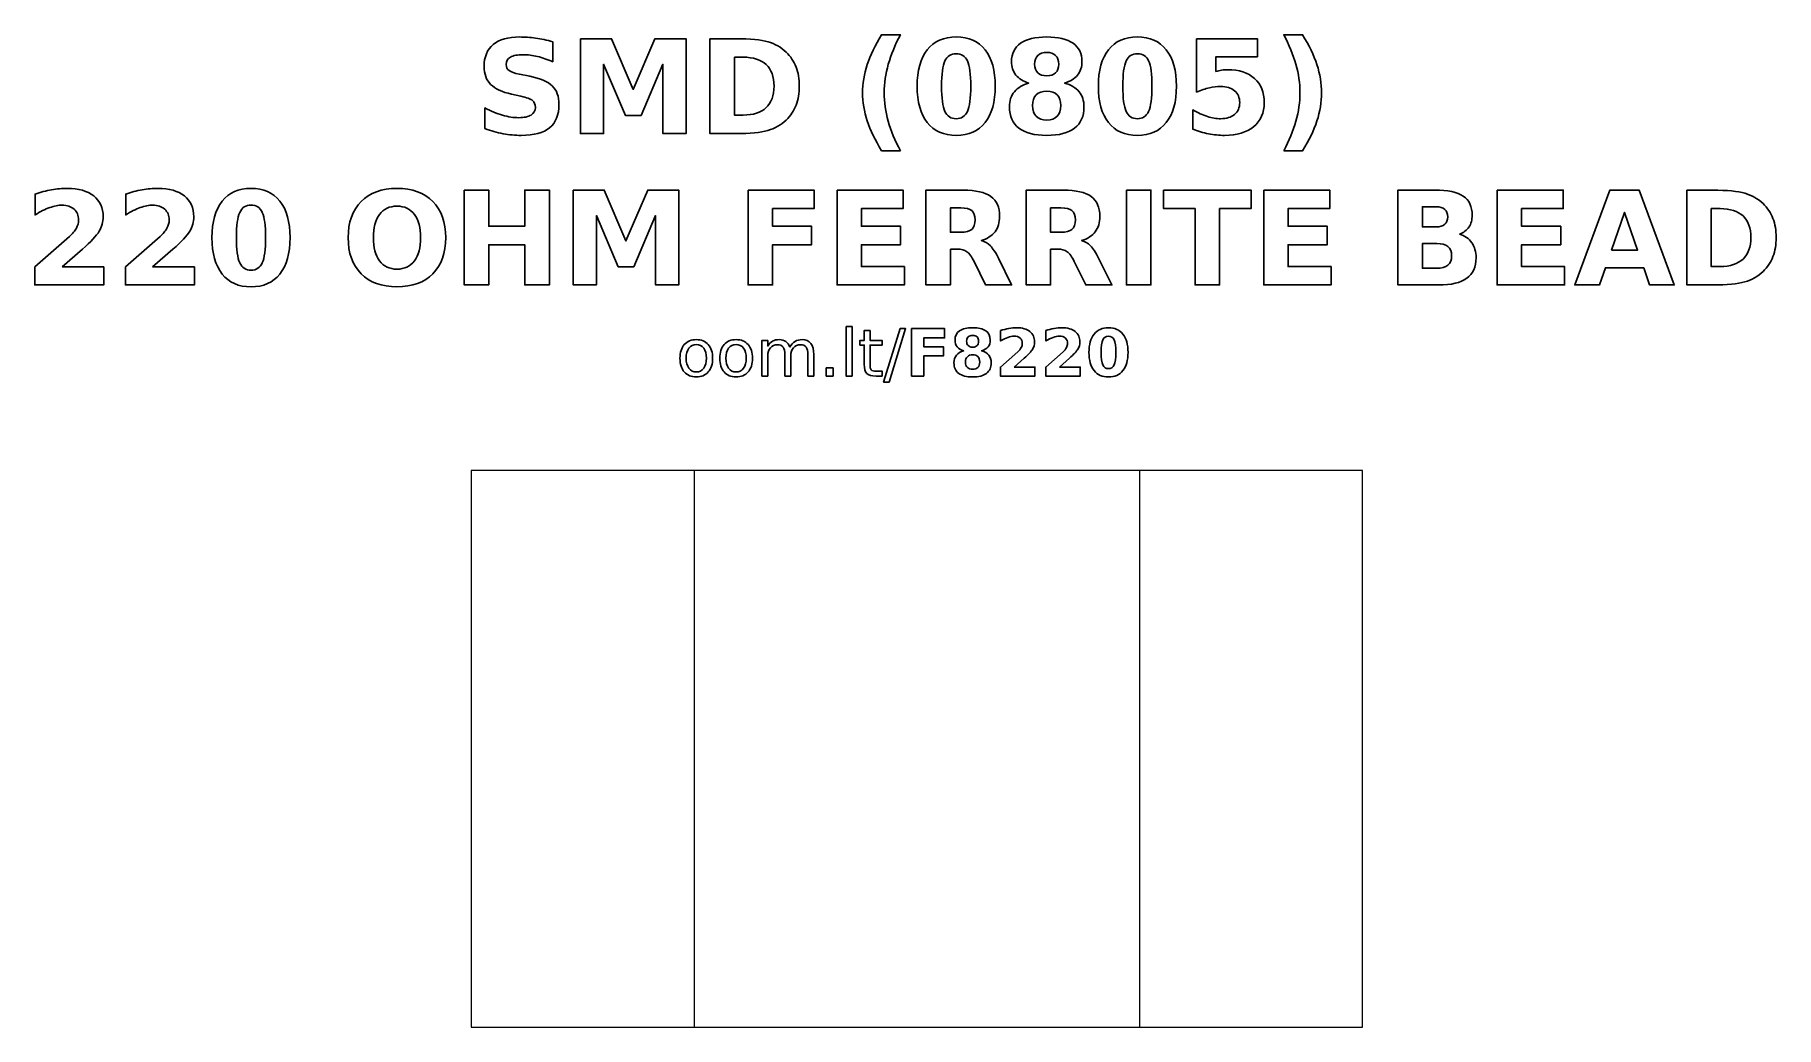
# Model space of a CAD drawing. Header units: centimetres. Extents: x -10.698 to -10.307, y -14.912 to -14.69.
import ezdxf

# ---------------------------------------------------------------- set-up
doc = ezdxf.new("R2010")
doc.units = ezdxf.units.CM
doc.header["$MEASUREMENT"] = 0
doc.layers.add('Layer 1', color=7, linetype='Continuous')

msp = doc.modelspace()

# ---------------------------------------------------------------- linework, layer by layer
at = {"layer": 'Layer 1', "color": 250, "lineweight": 9}
msp.add_lwpolyline([(-10.6, -14.9125), (-10.4, -14.9125), (-10.4, -14.7875), (-10.6, -14.7875), (-10.6, -14.9125)], close=True, dxfattribs=at)
at = {"layer": 'Layer 1', "color": 250}
for points, knots in [([(-10.58171, -14.69124), (-10.58171, -14.69124), (-10.58171, -14.69574), (-10.58171, -14.69574), (-10.58171, -14.69574), (-10.58288, -14.69522), (-10.58402, -14.69483), (-10.58513, -14.69456), (-10.58513, -14.69456), (-10.58625, -14.69429), (-10.5873, -14.69416), (-10.58829, -14.69416), (-10.58829, -14.69416), (-10.5896, -14.69416), (-10.59057, -14.69434), (-10.5912, -14.6947), (-10.5912, -14.6947), (-10.59182, -14.69506), (-10.59214, -14.69562), (-10.59214, -14.69638), (-10.59214, -14.69638), (-10.59214, -14.69695), (-10.59193, -14.6974), (-10.5915, -14.69772), (-10.5915, -14.69772), (-10.59108, -14.69803), (-10.59031, -14.69831), (-10.5892, -14.69854), (-10.5892, -14.69854), (-10.5892, -14.69854), (-10.58686, -14.69901), (-10.58686, -14.69901), (-10.58686, -14.69901), (-10.58449, -14.69948), (-10.58281, -14.70021), (-10.58181, -14.70118), (-10.58181, -14.70118), (-10.58081, -14.70215), (-10.58031, -14.70353), (-10.58031, -14.70531), (-10.58031, -14.70531), (-10.58031, -14.70766), (-10.58101, -14.70941), (-10.5824, -14.71056), (-10.5824, -14.71056), (-10.58379, -14.7117), (-10.58592, -14.71227), (-10.58878, -14.71227), (-10.58878, -14.71227), (-10.59014, -14.71227), (-10.59149, -14.71215), (-10.59285, -14.71189), (-10.59285, -14.71189), (-10.59421, -14.71163), (-10.59557, -14.71125), (-10.59693, -14.71075), (-10.59693, -14.71075), (-10.59693, -14.71075), (-10.59693, -14.70612), (-10.59693, -14.70612), (-10.59693, -14.70612), (-10.59557, -14.70684), (-10.59425, -14.70738), (-10.59298, -14.70775), (-10.59298, -14.70775), (-10.59171, -14.70811), (-10.59049, -14.7083), (-10.58931, -14.7083), (-10.58931, -14.7083), (-10.58812, -14.7083), (-10.58719, -14.7081), (-10.58656, -14.7077), (-10.58656, -14.7077), (-10.58592, -14.7073), (-10.5856, -14.70673), (-10.5856, -14.70598), (-10.5856, -14.70598), (-10.5856, -14.70532), (-10.58582, -14.70481), (-10.58625, -14.70445), (-10.58625, -14.70445), (-10.58668, -14.70409), (-10.58755, -14.70376), (-10.58884, -14.70348), (-10.58884, -14.70348), (-10.58884, -14.70348), (-10.59097, -14.703), (-10.59097, -14.703), (-10.59097, -14.703), (-10.5931, -14.70255), (-10.59465, -14.70182), (-10.59564, -14.70082), (-10.59564, -14.70082), (-10.59662, -14.69983), (-10.59711, -14.69848), (-10.59711, -14.69679), (-10.59711, -14.69679), (-10.59711, -14.69467), (-10.59643, -14.69303), (-10.59506, -14.69189), (-10.59506, -14.69189), (-10.59369, -14.69075), (-10.59172, -14.69018), (-10.58915, -14.69018), (-10.58915, -14.69018), (-10.58798, -14.69018), (-10.58678, -14.69027), (-10.58554, -14.69044), (-10.58554, -14.69044), (-10.58431, -14.69062), (-10.58303, -14.69088), (-10.58171, -14.69124)], [0, 0, 0, 0, 0.035714, 0.035714, 0.035714, 0.035714, 0.071429, 0.071429, 0.071429, 0.071429, 0.107143, 0.107143, 0.107143, 0.107143, 0.142857, 0.142857, 0.142857, 0.142857, 0.178571, 0.178571, 0.178571, 0.178571, 0.214286, 0.214286, 0.214286, 0.214286, 0.25, 0.25, 0.25, 0.25, 0.285714, 0.285714, 0.285714, 0.285714, 0.321429, 0.321429, 0.321429, 0.321429, 0.357143, 0.357143, 0.357143, 0.357143, 0.392857, 0.392857, 0.392857, 0.392857, 0.428571, 0.428571, 0.428571, 0.428571, 0.464286, 0.464286, 0.464286, 0.464286, 0.5, 0.5, 0.5, 0.5, 0.535714, 0.535714, 0.535714, 0.535714, 0.571429, 0.571429, 0.571429, 0.571429, 0.607143, 0.607143, 0.607143, 0.607143, 0.642857, 0.642857, 0.642857, 0.642857, 0.678571, 0.678571, 0.678571, 0.678571, 0.714286, 0.714286, 0.714286, 0.714286, 0.75, 0.75, 0.75, 0.75, 0.785714, 0.785714, 0.785714, 0.785714, 0.821429, 0.821429, 0.821429, 0.821429, 0.857143, 0.857143, 0.857143, 0.857143, 0.892857, 0.892857, 0.892857, 0.892857, 0.928571, 0.928571, 0.928571, 0.928571, 0.964286, 0.964286, 0.964286, 0.964286, 1, 1, 1, 1]), ([(-10.57549, -14.69057), (-10.57549, -14.69057), (-10.5685, -14.69057), (-10.5685, -14.69057), (-10.5685, -14.69057), (-10.5685, -14.69057), (-10.56365, -14.70196), (-10.56365, -14.70196), (-10.56365, -14.70196), (-10.56365, -14.70196), (-10.55877, -14.69057), (-10.55877, -14.69057), (-10.55877, -14.69057), (-10.55877, -14.69057), (-10.5518, -14.69057), (-10.5518, -14.69057), (-10.5518, -14.69057), (-10.5518, -14.69057), (-10.5518, -14.71186), (-10.5518, -14.71186), (-10.5518, -14.71186), (-10.5518, -14.71186), (-10.55699, -14.71186), (-10.55699, -14.71186), (-10.55699, -14.71186), (-10.55699, -14.71186), (-10.55699, -14.69629), (-10.55699, -14.69629), (-10.55699, -14.69629), (-10.55699, -14.69629), (-10.5619, -14.70777), (-10.5619, -14.70777), (-10.5619, -14.70777), (-10.5619, -14.70777), (-10.56538, -14.70777), (-10.56538, -14.70777), (-10.56538, -14.70777), (-10.56538, -14.70777), (-10.57028, -14.69629), (-10.57028, -14.69629), (-10.57028, -14.69629), (-10.57028, -14.69629), (-10.57028, -14.71186), (-10.57028, -14.71186), (-10.57028, -14.71186), (-10.57028, -14.71186), (-10.57549, -14.71186), (-10.57549, -14.71186), (-10.57549, -14.71186), (-10.57549, -14.71186), (-10.57549, -14.69057), (-10.57549, -14.69057)], [0, 0, 0, 0, 0.076923, 0.076923, 0.076923, 0.076923, 0.153846, 0.153846, 0.153846, 0.153846, 0.230769, 0.230769, 0.230769, 0.230769, 0.307692, 0.307692, 0.307692, 0.307692, 0.384615, 0.384615, 0.384615, 0.384615, 0.461538, 0.461538, 0.461538, 0.461538, 0.538462, 0.538462, 0.538462, 0.538462, 0.615385, 0.615385, 0.615385, 0.615385, 0.692308, 0.692308, 0.692308, 0.692308, 0.769231, 0.769231, 0.769231, 0.769231, 0.846154, 0.846154, 0.846154, 0.846154, 0.923077, 0.923077, 0.923077, 0.923077, 1, 1, 1, 1]), ([(-10.54642, -14.69057), (-10.54642, -14.69057), (-10.54062, -14.69057), (-10.54062, -14.69057), (-10.54062, -14.69057), (-10.53739, -14.69057), (-10.53499, -14.69079), (-10.5334, -14.69126), (-10.5334, -14.69126), (-10.53182, -14.69172), (-10.53046, -14.6925), (-10.52933, -14.6936), (-10.52933, -14.6936), (-10.52833, -14.69456), (-10.52759, -14.69567), (-10.5271, -14.69693), (-10.5271, -14.69693), (-10.52662, -14.69818), (-10.52638, -14.6996), (-10.52638, -14.70119), (-10.52638, -14.70119), (-10.52638, -14.7028), (-10.52662, -14.70423), (-10.5271, -14.70549), (-10.5271, -14.70549), (-10.52759, -14.70675), (-10.52833, -14.70786), (-10.52933, -14.70882), (-10.52933, -14.70882), (-10.53047, -14.70993), (-10.53184, -14.71071), (-10.53344, -14.71117), (-10.53344, -14.71117), (-10.53504, -14.71163), (-10.53743, -14.71186), (-10.54062, -14.71186), (-10.54062, -14.71186), (-10.54062, -14.71186), (-10.54642, -14.71186), (-10.54642, -14.71186), (-10.54642, -14.71186), (-10.54642, -14.71186), (-10.54642, -14.69057), (-10.54642, -14.69057)], [0, 0, 0, 0, 0.090909, 0.090909, 0.090909, 0.090909, 0.181818, 0.181818, 0.181818, 0.181818, 0.272727, 0.272727, 0.272727, 0.272727, 0.363636, 0.363636, 0.363636, 0.363636, 0.454545, 0.454545, 0.454545, 0.454545, 0.545455, 0.545455, 0.545455, 0.545455, 0.636364, 0.636364, 0.636364, 0.636364, 0.727273, 0.727273, 0.727273, 0.727273, 0.818182, 0.818182, 0.818182, 0.818182, 0.909091, 0.909091, 0.909091, 0.909091, 1, 1, 1, 1]), ([(-10.50368, -14.71571), (-10.50368, -14.71571), (-10.50791, -14.71571), (-10.50791, -14.71571), (-10.50791, -14.71571), (-10.50937, -14.71336), (-10.51044, -14.71113), (-10.51114, -14.70901), (-10.51114, -14.70901), (-10.51183, -14.7069), (-10.51218, -14.7048), (-10.51218, -14.70272), (-10.51218, -14.70272), (-10.51218, -14.70063), (-10.51183, -14.69853), (-10.51113, -14.69639), (-10.51113, -14.69639), (-10.51043, -14.69426), (-10.50936, -14.69203), (-10.50791, -14.68969), (-10.50791, -14.68969), (-10.50791, -14.68969), (-10.50368, -14.68969), (-10.50368, -14.68969), (-10.50368, -14.68969), (-10.50489, -14.69195), (-10.50581, -14.69415), (-10.50641, -14.69631), (-10.50641, -14.69631), (-10.50702, -14.69846), (-10.50733, -14.70058), (-10.50733, -14.70269), (-10.50733, -14.70269), (-10.50733, -14.70479), (-10.50703, -14.70692), (-10.50642, -14.70908), (-10.50642, -14.70908), (-10.50582, -14.71124), (-10.5049, -14.71345), (-10.50368, -14.71571)], [0, 0, 0, 0, 0.1, 0.1, 0.1, 0.1, 0.2, 0.2, 0.2, 0.2, 0.3, 0.3, 0.3, 0.3, 0.4, 0.4, 0.4, 0.4, 0.5, 0.5, 0.5, 0.5, 0.6, 0.6, 0.6, 0.6, 0.7, 0.7, 0.7, 0.7, 0.8, 0.8, 0.8, 0.8, 0.9, 0.9, 0.9, 0.9, 1, 1, 1, 1]), ([(-10.48241, -14.70123), (-10.48241, -14.70476), (-10.48317, -14.70748), (-10.4847, -14.7094), (-10.4847, -14.7094), (-10.48621, -14.71131), (-10.48838, -14.71227), (-10.49117, -14.71227), (-10.49117, -14.71227), (-10.49397, -14.71227), (-10.49614, -14.71131), (-10.49766, -14.7094), (-10.49766, -14.7094), (-10.49918, -14.70748), (-10.49994, -14.70476), (-10.49994, -14.70123), (-10.49994, -14.70123), (-10.49994, -14.6977), (-10.49918, -14.69497), (-10.49766, -14.69305), (-10.49766, -14.69305), (-10.49614, -14.69114), (-10.49397, -14.69018), (-10.49117, -14.69018), (-10.49117, -14.69018), (-10.48838, -14.69018), (-10.48621, -14.69114), (-10.4847, -14.69305), (-10.4847, -14.69305), (-10.48317, -14.69497), (-10.48241, -14.6977), (-10.48241, -14.70123)], [0, 0, 0, 0, 0.125, 0.125, 0.125, 0.125, 0.25, 0.25, 0.25, 0.25, 0.375, 0.375, 0.375, 0.375, 0.5, 0.5, 0.5, 0.5, 0.625, 0.625, 0.625, 0.625, 0.75, 0.75, 0.75, 0.75, 0.875, 0.875, 0.875, 0.875, 1, 1, 1, 1]), ([(-10.47485, -14.70052), (-10.47614, -14.70013), (-10.47712, -14.69953), (-10.47777, -14.69873), (-10.47777, -14.69873), (-10.47843, -14.69792), (-10.47876, -14.69691), (-10.47876, -14.6957), (-10.47876, -14.6957), (-10.47876, -14.69391), (-10.47808, -14.69253), (-10.47675, -14.69159), (-10.47675, -14.69159), (-10.47541, -14.69065), (-10.47343, -14.69018), (-10.47084, -14.69018), (-10.47084, -14.69018), (-10.46826, -14.69018), (-10.4663, -14.69065), (-10.46496, -14.69159), (-10.46496, -14.69159), (-10.46363, -14.69252), (-10.46295, -14.6939), (-10.46295, -14.6957), (-10.46295, -14.6957), (-10.46295, -14.69691), (-10.46328, -14.69792), (-10.46394, -14.69873), (-10.46394, -14.69873), (-10.4646, -14.69953), (-10.46558, -14.70013), (-10.46687, -14.70052), (-10.46687, -14.70052), (-10.46543, -14.70092), (-10.46434, -14.70157), (-10.4636, -14.70247), (-10.4636, -14.70247), (-10.46287, -14.70336), (-10.4625, -14.7045), (-10.4625, -14.70587), (-10.4625, -14.70587), (-10.4625, -14.70798), (-10.4632, -14.70958), (-10.4646, -14.71065), (-10.4646, -14.71065), (-10.466, -14.71173), (-10.46808, -14.71227), (-10.47084, -14.71227), (-10.47084, -14.71227), (-10.47361, -14.71227), (-10.4757, -14.71173), (-10.47711, -14.71065), (-10.47711, -14.71065), (-10.47852, -14.70958), (-10.47923, -14.70798), (-10.47923, -14.70587), (-10.47923, -14.70587), (-10.47923, -14.7045), (-10.47886, -14.70336), (-10.47812, -14.70247), (-10.47812, -14.70247), (-10.47739, -14.70157), (-10.4763, -14.70092), (-10.47485, -14.70052)], [0, 0, 0, 0, 0.0625, 0.0625, 0.0625, 0.0625, 0.125, 0.125, 0.125, 0.125, 0.1875, 0.1875, 0.1875, 0.1875, 0.25, 0.25, 0.25, 0.25, 0.3125, 0.3125, 0.3125, 0.3125, 0.375, 0.375, 0.375, 0.375, 0.4375, 0.4375, 0.4375, 0.4375, 0.5, 0.5, 0.5, 0.5, 0.5625, 0.5625, 0.5625, 0.5625, 0.625, 0.625, 0.625, 0.625, 0.6875, 0.6875, 0.6875, 0.6875, 0.75, 0.75, 0.75, 0.75, 0.8125, 0.8125, 0.8125, 0.8125, 0.875, 0.875, 0.875, 0.875, 0.9375, 0.9375, 0.9375, 0.9375, 1, 1, 1, 1]), ([(-10.44175, -14.70123), (-10.44175, -14.70476), (-10.44251, -14.70748), (-10.44404, -14.7094), (-10.44404, -14.7094), (-10.44555, -14.71131), (-10.44772, -14.71227), (-10.45051, -14.71227), (-10.45051, -14.71227), (-10.45331, -14.71227), (-10.45548, -14.71131), (-10.457, -14.7094), (-10.457, -14.7094), (-10.45852, -14.70748), (-10.45928, -14.70476), (-10.45928, -14.70123), (-10.45928, -14.70123), (-10.45928, -14.6977), (-10.45852, -14.69497), (-10.457, -14.69305), (-10.457, -14.69305), (-10.45548, -14.69114), (-10.45331, -14.69018), (-10.45051, -14.69018), (-10.45051, -14.69018), (-10.44772, -14.69018), (-10.44555, -14.69114), (-10.44404, -14.69305), (-10.44404, -14.69305), (-10.44251, -14.69497), (-10.44175, -14.6977), (-10.44175, -14.70123)], [0, 0, 0, 0, 0.125, 0.125, 0.125, 0.125, 0.25, 0.25, 0.25, 0.25, 0.375, 0.375, 0.375, 0.375, 0.5, 0.5, 0.5, 0.5, 0.625, 0.625, 0.625, 0.625, 0.75, 0.75, 0.75, 0.75, 0.875, 0.875, 0.875, 0.875, 1, 1, 1, 1]), ([(-10.43725, -14.69057), (-10.43725, -14.69057), (-10.4236, -14.69057), (-10.4236, -14.69057), (-10.4236, -14.69057), (-10.4236, -14.69057), (-10.4236, -14.6946), (-10.4236, -14.6946), (-10.4236, -14.6946), (-10.4236, -14.6946), (-10.43288, -14.6946), (-10.43288, -14.6946), (-10.43288, -14.6946), (-10.43288, -14.6946), (-10.43288, -14.6979), (-10.43288, -14.6979), (-10.43288, -14.6979), (-10.43246, -14.69779), (-10.43204, -14.6977), (-10.43162, -14.69763), (-10.43162, -14.69763), (-10.43119, -14.69757), (-10.43075, -14.69754), (-10.4303, -14.69754), (-10.4303, -14.69754), (-10.4277, -14.69754), (-10.42568, -14.69819), (-10.42423, -14.69949), (-10.42423, -14.69949), (-10.42279, -14.70078), (-10.42206, -14.7026), (-10.42206, -14.70491), (-10.42206, -14.70491), (-10.42206, -14.70722), (-10.42285, -14.70902), (-10.42443, -14.71032), (-10.42443, -14.71032), (-10.426, -14.71162), (-10.42818, -14.71227), (-10.43098, -14.71227), (-10.43098, -14.71227), (-10.43219, -14.71227), (-10.43338, -14.71216), (-10.43457, -14.71192), (-10.43457, -14.71192), (-10.43575, -14.71169), (-10.43693, -14.71134), (-10.4381, -14.71086), (-10.4381, -14.71086), (-10.4381, -14.71086), (-10.4381, -14.70654), (-10.4381, -14.70654), (-10.4381, -14.70654), (-10.43694, -14.70721), (-10.43584, -14.7077), (-10.4348, -14.70803), (-10.4348, -14.70803), (-10.43375, -14.70837), (-10.43277, -14.70853), (-10.43185, -14.70853), (-10.43185, -14.70853), (-10.43052, -14.70853), (-10.42947, -14.70821), (-10.4287, -14.70756), (-10.4287, -14.70756), (-10.42794, -14.70691), (-10.42756, -14.70603), (-10.42756, -14.70491), (-10.42756, -14.70491), (-10.42756, -14.70379), (-10.42794, -14.70291), (-10.4287, -14.70226), (-10.4287, -14.70226), (-10.42947, -14.70162), (-10.43052, -14.7013), (-10.43185, -14.7013), (-10.43185, -14.7013), (-10.43264, -14.7013), (-10.43348, -14.7014), (-10.43437, -14.7016), (-10.43437, -14.7016), (-10.43527, -14.70181), (-10.43623, -14.70212), (-10.43725, -14.70255), (-10.43725, -14.70255), (-10.43725, -14.70255), (-10.43725, -14.69057), (-10.43725, -14.69057)], [0, 0, 0, 0, 0.045455, 0.045455, 0.045455, 0.045455, 0.090909, 0.090909, 0.090909, 0.090909, 0.136364, 0.136364, 0.136364, 0.136364, 0.181818, 0.181818, 0.181818, 0.181818, 0.227273, 0.227273, 0.227273, 0.227273, 0.272727, 0.272727, 0.272727, 0.272727, 0.318182, 0.318182, 0.318182, 0.318182, 0.363636, 0.363636, 0.363636, 0.363636, 0.409091, 0.409091, 0.409091, 0.409091, 0.454545, 0.454545, 0.454545, 0.454545, 0.5, 0.5, 0.5, 0.5, 0.545455, 0.545455, 0.545455, 0.545455, 0.590909, 0.590909, 0.590909, 0.590909, 0.636364, 0.636364, 0.636364, 0.636364, 0.681818, 0.681818, 0.681818, 0.681818, 0.727273, 0.727273, 0.727273, 0.727273, 0.772727, 0.772727, 0.772727, 0.772727, 0.818182, 0.818182, 0.818182, 0.818182, 0.863636, 0.863636, 0.863636, 0.863636, 0.909091, 0.909091, 0.909091, 0.909091, 0.954545, 0.954545, 0.954545, 0.954545, 1, 1, 1, 1]), ([(-10.41768, -14.71571), (-10.41647, -14.71345), (-10.41555, -14.71124), (-10.41494, -14.70908), (-10.41494, -14.70908), (-10.41433, -14.70692), (-10.41403, -14.70479), (-10.41403, -14.70269), (-10.41403, -14.70269), (-10.41403, -14.70058), (-10.41433, -14.69846), (-10.41494, -14.69631), (-10.41494, -14.69631), (-10.41555, -14.69415), (-10.41647, -14.69195), (-10.41768, -14.68969), (-10.41768, -14.68969), (-10.41768, -14.68969), (-10.41345, -14.68969), (-10.41345, -14.68969), (-10.41345, -14.68969), (-10.412, -14.69203), (-10.41093, -14.69426), (-10.41023, -14.69639), (-10.41023, -14.69639), (-10.40953, -14.69853), (-10.40918, -14.70063), (-10.40918, -14.70272), (-10.40918, -14.70272), (-10.40918, -14.7048), (-10.40953, -14.7069), (-10.41022, -14.70901), (-10.41022, -14.70901), (-10.41092, -14.71113), (-10.41199, -14.71336), (-10.41345, -14.71571), (-10.41345, -14.71571), (-10.41345, -14.71571), (-10.41768, -14.71571), (-10.41768, -14.71571)], [0, 0, 0, 0, 0.1, 0.1, 0.1, 0.1, 0.2, 0.2, 0.2, 0.2, 0.3, 0.3, 0.3, 0.3, 0.4, 0.4, 0.4, 0.4, 0.5, 0.5, 0.5, 0.5, 0.6, 0.6, 0.6, 0.6, 0.7, 0.7, 0.7, 0.7, 0.8, 0.8, 0.8, 0.8, 0.9, 0.9, 0.9, 0.9, 1, 1, 1, 1]), ([(-10.54093, -14.69472), (-10.54093, -14.69472), (-10.54093, -14.70771), (-10.54093, -14.70771), (-10.54093, -14.70771), (-10.54093, -14.70771), (-10.53896, -14.70771), (-10.53896, -14.70771), (-10.53896, -14.70771), (-10.53671, -14.70771), (-10.535, -14.70715), (-10.53382, -14.70604), (-10.53382, -14.70604), (-10.53264, -14.70493), (-10.53204, -14.70331), (-10.53204, -14.70119), (-10.53204, -14.70119), (-10.53204, -14.69908), (-10.53263, -14.69747), (-10.53381, -14.69637), (-10.53381, -14.69637), (-10.53499, -14.69527), (-10.53671, -14.69472), (-10.53896, -14.69472), (-10.53896, -14.69472), (-10.53896, -14.69472), (-10.54093, -14.69472), (-10.54093, -14.69472)], [0, 0, 0, 0, 0.142857, 0.142857, 0.142857, 0.142857, 0.285714, 0.285714, 0.285714, 0.285714, 0.428571, 0.428571, 0.428571, 0.428571, 0.571429, 0.571429, 0.571429, 0.571429, 0.714286, 0.714286, 0.714286, 0.714286, 0.857143, 0.857143, 0.857143, 0.857143, 1, 1, 1, 1]), ([(-10.4879, -14.70119), (-10.4879, -14.69853), (-10.48815, -14.69666), (-10.48865, -14.69557), (-10.48865, -14.69557), (-10.48915, -14.69448), (-10.48999, -14.69393), (-10.49117, -14.69393), (-10.49117, -14.69393), (-10.49235, -14.69393), (-10.49319, -14.69448), (-10.4937, -14.69557), (-10.4937, -14.69557), (-10.4942, -14.69666), (-10.49445, -14.69853), (-10.49445, -14.70119), (-10.49445, -14.70119), (-10.49445, -14.70388), (-10.4942, -14.70578), (-10.4937, -14.70688), (-10.4937, -14.70688), (-10.49319, -14.70798), (-10.49235, -14.70853), (-10.49117, -14.70853), (-10.49117, -14.70853), (-10.49, -14.70853), (-10.48916, -14.70798), (-10.48866, -14.70688), (-10.48866, -14.70688), (-10.48816, -14.70578), (-10.4879, -14.70388), (-10.4879, -14.70119)], [0, 0, 0, 0, 0.125, 0.125, 0.125, 0.125, 0.25, 0.25, 0.25, 0.25, 0.375, 0.375, 0.375, 0.375, 0.5, 0.5, 0.5, 0.5, 0.625, 0.625, 0.625, 0.625, 0.75, 0.75, 0.75, 0.75, 0.875, 0.875, 0.875, 0.875, 1, 1, 1, 1]), ([(-10.47357, -14.69626), (-10.47357, -14.6971), (-10.47333, -14.69776), (-10.47286, -14.69821), (-10.47286, -14.69821), (-10.47239, -14.69867), (-10.47172, -14.6989), (-10.47084, -14.6989), (-10.47084, -14.6989), (-10.46998, -14.6989), (-10.46932, -14.69867), (-10.46886, -14.69821), (-10.46886, -14.69821), (-10.46839, -14.69776), (-10.46816, -14.6971), (-10.46816, -14.69626), (-10.46816, -14.69626), (-10.46816, -14.69541), (-10.46839, -14.69476), (-10.46886, -14.69431), (-10.46886, -14.69431), (-10.46932, -14.69386), (-10.46998, -14.69363), (-10.47084, -14.69363), (-10.47084, -14.69363), (-10.47172, -14.69363), (-10.47239, -14.69386), (-10.47286, -14.69432), (-10.47286, -14.69432), (-10.47333, -14.69477), (-10.47357, -14.69542), (-10.47357, -14.69626)], [0, 0, 0, 0, 0.125, 0.125, 0.125, 0.125, 0.25, 0.25, 0.25, 0.25, 0.375, 0.375, 0.375, 0.375, 0.5, 0.5, 0.5, 0.5, 0.625, 0.625, 0.625, 0.625, 0.75, 0.75, 0.75, 0.75, 0.875, 0.875, 0.875, 0.875, 1, 1, 1, 1]), ([(-10.44724, -14.70119), (-10.44724, -14.69853), (-10.44749, -14.69666), (-10.44799, -14.69557), (-10.44799, -14.69557), (-10.44849, -14.69448), (-10.44933, -14.69393), (-10.45051, -14.69393), (-10.45051, -14.69393), (-10.45169, -14.69393), (-10.45253, -14.69448), (-10.45304, -14.69557), (-10.45304, -14.69557), (-10.45354, -14.69666), (-10.45379, -14.69853), (-10.45379, -14.70119), (-10.45379, -14.70119), (-10.45379, -14.70388), (-10.45354, -14.70578), (-10.45304, -14.70688), (-10.45304, -14.70688), (-10.45253, -14.70798), (-10.45169, -14.70853), (-10.45051, -14.70853), (-10.45051, -14.70853), (-10.44934, -14.70853), (-10.4485, -14.70798), (-10.448, -14.70688), (-10.448, -14.70688), (-10.4475, -14.70578), (-10.44724, -14.70388), (-10.44724, -14.70119)], [0, 0, 0, 0, 0.125, 0.125, 0.125, 0.125, 0.25, 0.25, 0.25, 0.25, 0.375, 0.375, 0.375, 0.375, 0.5, 0.5, 0.5, 0.5, 0.625, 0.625, 0.625, 0.625, 0.75, 0.75, 0.75, 0.75, 0.875, 0.875, 0.875, 0.875, 1, 1, 1, 1]), ([(-10.47084, -14.70233), (-10.47187, -14.70233), (-10.47266, -14.70262), (-10.47321, -14.70317), (-10.47321, -14.70317), (-10.47376, -14.70373), (-10.47404, -14.70454), (-10.47404, -14.70558), (-10.47404, -14.70558), (-10.47404, -14.70663), (-10.47376, -14.70743), (-10.47321, -14.70799), (-10.47321, -14.70799), (-10.47266, -14.70854), (-10.47187, -14.70882), (-10.47084, -14.70882), (-10.47084, -14.70882), (-10.46982, -14.70882), (-10.46904, -14.70854), (-10.4685, -14.70799), (-10.4685, -14.70799), (-10.46796, -14.70743), (-10.46769, -14.70663), (-10.46769, -14.70558), (-10.46769, -14.70558), (-10.46769, -14.70453), (-10.46796, -14.70373), (-10.4685, -14.70317), (-10.4685, -14.70317), (-10.46904, -14.70261), (-10.46982, -14.70233), (-10.47084, -14.70233)], [0, 0, 0, 0, 0.125, 0.125, 0.125, 0.125, 0.25, 0.25, 0.25, 0.25, 0.375, 0.375, 0.375, 0.375, 0.5, 0.5, 0.5, 0.5, 0.625, 0.625, 0.625, 0.625, 0.75, 0.75, 0.75, 0.75, 0.875, 0.875, 0.875, 0.875, 1, 1, 1, 1]), ([(-10.69181, -14.74182), (-10.69181, -14.74182), (-10.68244, -14.74182), (-10.68244, -14.74182), (-10.68244, -14.74182), (-10.68244, -14.74182), (-10.68244, -14.74586), (-10.68244, -14.74586), (-10.68244, -14.74586), (-10.68244, -14.74586), (-10.69792, -14.74586), (-10.69792, -14.74586), (-10.69792, -14.74586), (-10.69792, -14.74586), (-10.69792, -14.74182), (-10.69792, -14.74182), (-10.69792, -14.74182), (-10.69792, -14.74182), (-10.69014, -14.73496), (-10.69014, -14.73496), (-10.69014, -14.73496), (-10.68945, -14.73434), (-10.68894, -14.73372), (-10.6886, -14.73312), (-10.6886, -14.73312), (-10.68827, -14.73253), (-10.6881, -14.7319), (-10.6881, -14.73125), (-10.6881, -14.73125), (-10.6881, -14.73026), (-10.68844, -14.72945), (-10.68911, -14.72885), (-10.68911, -14.72885), (-10.68978, -14.72824), (-10.69067, -14.72793), (-10.69178, -14.72793), (-10.69178, -14.72793), (-10.69264, -14.72793), (-10.69357, -14.72812), (-10.69459, -14.72848), (-10.69459, -14.72848), (-10.69561, -14.72885), (-10.6967, -14.7294), (-10.69786, -14.73012), (-10.69786, -14.73012), (-10.69786, -14.73012), (-10.69786, -14.72544), (-10.69786, -14.72544), (-10.69786, -14.72544), (-10.69662, -14.72503), (-10.6954, -14.72472), (-10.69419, -14.7245), (-10.69419, -14.7245), (-10.69299, -14.72429), (-10.6918, -14.72418), (-10.69064, -14.72418), (-10.69064, -14.72418), (-10.68809, -14.72418), (-10.68611, -14.72474), (-10.6847, -14.72587), (-10.6847, -14.72587), (-10.68329, -14.72699), (-10.68258, -14.72855), (-10.68258, -14.73056), (-10.68258, -14.73056), (-10.68258, -14.73172), (-10.68288, -14.7328), (-10.68348, -14.7338), (-10.68348, -14.7338), (-10.68408, -14.7348), (-10.68534, -14.73615), (-10.68726, -14.73783), (-10.68726, -14.73783), (-10.68726, -14.73783), (-10.69181, -14.74182), (-10.69181, -14.74182)], [0, 0, 0, 0, 0.052632, 0.052632, 0.052632, 0.052632, 0.105263, 0.105263, 0.105263, 0.105263, 0.157895, 0.157895, 0.157895, 0.157895, 0.210526, 0.210526, 0.210526, 0.210526, 0.263158, 0.263158, 0.263158, 0.263158, 0.315789, 0.315789, 0.315789, 0.315789, 0.368421, 0.368421, 0.368421, 0.368421, 0.421053, 0.421053, 0.421053, 0.421053, 0.473684, 0.473684, 0.473684, 0.473684, 0.526316, 0.526316, 0.526316, 0.526316, 0.578947, 0.578947, 0.578947, 0.578947, 0.631579, 0.631579, 0.631579, 0.631579, 0.684211, 0.684211, 0.684211, 0.684211, 0.736842, 0.736842, 0.736842, 0.736842, 0.789474, 0.789474, 0.789474, 0.789474, 0.842105, 0.842105, 0.842105, 0.842105, 0.894737, 0.894737, 0.894737, 0.894737, 0.947368, 0.947368, 0.947368, 0.947368, 1, 1, 1, 1]), ([(-10.67148, -14.74182), (-10.67148, -14.74182), (-10.66211, -14.74182), (-10.66211, -14.74182), (-10.66211, -14.74182), (-10.66211, -14.74182), (-10.66211, -14.74586), (-10.66211, -14.74586), (-10.66211, -14.74586), (-10.66211, -14.74586), (-10.67759, -14.74586), (-10.67759, -14.74586), (-10.67759, -14.74586), (-10.67759, -14.74586), (-10.67759, -14.74182), (-10.67759, -14.74182), (-10.67759, -14.74182), (-10.67759, -14.74182), (-10.66981, -14.73496), (-10.66981, -14.73496), (-10.66981, -14.73496), (-10.66912, -14.73434), (-10.66861, -14.73372), (-10.66827, -14.73312), (-10.66827, -14.73312), (-10.66794, -14.73253), (-10.66777, -14.7319), (-10.66777, -14.73125), (-10.66777, -14.73125), (-10.66777, -14.73026), (-10.66811, -14.72945), (-10.66878, -14.72885), (-10.66878, -14.72885), (-10.66945, -14.72824), (-10.67034, -14.72793), (-10.67145, -14.72793), (-10.67145, -14.72793), (-10.67231, -14.72793), (-10.67324, -14.72812), (-10.67426, -14.72848), (-10.67426, -14.72848), (-10.67528, -14.72885), (-10.67637, -14.7294), (-10.67753, -14.73012), (-10.67753, -14.73012), (-10.67753, -14.73012), (-10.67753, -14.72544), (-10.67753, -14.72544), (-10.67753, -14.72544), (-10.67629, -14.72503), (-10.67507, -14.72472), (-10.67386, -14.7245), (-10.67386, -14.7245), (-10.67266, -14.72429), (-10.67147, -14.72418), (-10.67031, -14.72418), (-10.67031, -14.72418), (-10.66776, -14.72418), (-10.66578, -14.72474), (-10.66437, -14.72587), (-10.66437, -14.72587), (-10.66296, -14.72699), (-10.66225, -14.72855), (-10.66225, -14.73056), (-10.66225, -14.73056), (-10.66225, -14.73172), (-10.66255, -14.7328), (-10.66315, -14.7338), (-10.66315, -14.7338), (-10.66375, -14.7348), (-10.66501, -14.73615), (-10.66693, -14.73783), (-10.66693, -14.73783), (-10.66693, -14.73783), (-10.67148, -14.74182), (-10.67148, -14.74182)], [0, 0, 0, 0, 0.052632, 0.052632, 0.052632, 0.052632, 0.105263, 0.105263, 0.105263, 0.105263, 0.157895, 0.157895, 0.157895, 0.157895, 0.210526, 0.210526, 0.210526, 0.210526, 0.263158, 0.263158, 0.263158, 0.263158, 0.315789, 0.315789, 0.315789, 0.315789, 0.368421, 0.368421, 0.368421, 0.368421, 0.421053, 0.421053, 0.421053, 0.421053, 0.473684, 0.473684, 0.473684, 0.473684, 0.526316, 0.526316, 0.526316, 0.526316, 0.578947, 0.578947, 0.578947, 0.578947, 0.631579, 0.631579, 0.631579, 0.631579, 0.684211, 0.684211, 0.684211, 0.684211, 0.736842, 0.736842, 0.736842, 0.736842, 0.789474, 0.789474, 0.789474, 0.789474, 0.842105, 0.842105, 0.842105, 0.842105, 0.894737, 0.894737, 0.894737, 0.894737, 0.947368, 0.947368, 0.947368, 0.947368, 1, 1, 1, 1]), ([(-10.64064, -14.73523), (-10.64064, -14.73876), (-10.6414, -14.74148), (-10.64293, -14.7434), (-10.64293, -14.7434), (-10.64444, -14.74531), (-10.64661, -14.74627), (-10.6494, -14.74627), (-10.6494, -14.74627), (-10.6522, -14.74627), (-10.65437, -14.74531), (-10.65589, -14.7434), (-10.65589, -14.7434), (-10.65741, -14.74148), (-10.65817, -14.73876), (-10.65817, -14.73523), (-10.65817, -14.73523), (-10.65817, -14.7317), (-10.65741, -14.72897), (-10.65589, -14.72705), (-10.65589, -14.72705), (-10.65437, -14.72514), (-10.6522, -14.72418), (-10.6494, -14.72418), (-10.6494, -14.72418), (-10.64661, -14.72418), (-10.64444, -14.72514), (-10.64293, -14.72705), (-10.64293, -14.72705), (-10.6414, -14.72897), (-10.64064, -14.7317), (-10.64064, -14.73523)], [0, 0, 0, 0, 0.125, 0.125, 0.125, 0.125, 0.25, 0.25, 0.25, 0.25, 0.375, 0.375, 0.375, 0.375, 0.5, 0.5, 0.5, 0.5, 0.625, 0.625, 0.625, 0.625, 0.75, 0.75, 0.75, 0.75, 0.875, 0.875, 0.875, 0.875, 1, 1, 1, 1]), ([(-10.61666, -14.72418), (-10.61324, -14.72418), (-10.61056, -14.72516), (-10.60862, -14.72712), (-10.60862, -14.72712), (-10.60668, -14.72908), (-10.60571, -14.73178), (-10.60571, -14.73523), (-10.60571, -14.73523), (-10.60571, -14.73867), (-10.60668, -14.74138), (-10.60862, -14.74333), (-10.60862, -14.74333), (-10.61056, -14.7453), (-10.61324, -14.74627), (-10.61666, -14.74627), (-10.61666, -14.74627), (-10.62007, -14.74627), (-10.62275, -14.7453), (-10.6247, -14.74333), (-10.6247, -14.74333), (-10.62664, -14.74138), (-10.62761, -14.73867), (-10.62761, -14.73523), (-10.62761, -14.73523), (-10.62761, -14.73178), (-10.62664, -14.72908), (-10.6247, -14.72712), (-10.6247, -14.72712), (-10.62275, -14.72516), (-10.62007, -14.72418), (-10.61666, -14.72418)], [0, 0, 0, 0, 0.125, 0.125, 0.125, 0.125, 0.25, 0.25, 0.25, 0.25, 0.375, 0.375, 0.375, 0.375, 0.5, 0.5, 0.5, 0.5, 0.625, 0.625, 0.625, 0.625, 0.75, 0.75, 0.75, 0.75, 0.875, 0.875, 0.875, 0.875, 1, 1, 1, 1]), ([(-10.60156, -14.72457), (-10.60156, -14.72457), (-10.59607, -14.72457), (-10.59607, -14.72457), (-10.59607, -14.72457), (-10.59607, -14.72457), (-10.59607, -14.73268), (-10.59607, -14.73268), (-10.59607, -14.73268), (-10.59607, -14.73268), (-10.58797, -14.73268), (-10.58797, -14.73268), (-10.58797, -14.73268), (-10.58797, -14.73268), (-10.58797, -14.72457), (-10.58797, -14.72457), (-10.58797, -14.72457), (-10.58797, -14.72457), (-10.58247, -14.72457), (-10.58247, -14.72457), (-10.58247, -14.72457), (-10.58247, -14.72457), (-10.58247, -14.74586), (-10.58247, -14.74586), (-10.58247, -14.74586), (-10.58247, -14.74586), (-10.58797, -14.74586), (-10.58797, -14.74586), (-10.58797, -14.74586), (-10.58797, -14.74586), (-10.58797, -14.73683), (-10.58797, -14.73683), (-10.58797, -14.73683), (-10.58797, -14.73683), (-10.59607, -14.73683), (-10.59607, -14.73683), (-10.59607, -14.73683), (-10.59607, -14.73683), (-10.59607, -14.74586), (-10.59607, -14.74586), (-10.59607, -14.74586), (-10.59607, -14.74586), (-10.60156, -14.74586), (-10.60156, -14.74586), (-10.60156, -14.74586), (-10.60156, -14.74586), (-10.60156, -14.72457), (-10.60156, -14.72457)], [0, 0, 0, 0, 0.083333, 0.083333, 0.083333, 0.083333, 0.166667, 0.166667, 0.166667, 0.166667, 0.25, 0.25, 0.25, 0.25, 0.333333, 0.333333, 0.333333, 0.333333, 0.416667, 0.416667, 0.416667, 0.416667, 0.5, 0.5, 0.5, 0.5, 0.583333, 0.583333, 0.583333, 0.583333, 0.666667, 0.666667, 0.666667, 0.666667, 0.75, 0.75, 0.75, 0.75, 0.833333, 0.833333, 0.833333, 0.833333, 0.916667, 0.916667, 0.916667, 0.916667, 1, 1, 1, 1]), ([(-10.57712, -14.72457), (-10.57712, -14.72457), (-10.57013, -14.72457), (-10.57013, -14.72457), (-10.57013, -14.72457), (-10.57013, -14.72457), (-10.56528, -14.73596), (-10.56528, -14.73596), (-10.56528, -14.73596), (-10.56528, -14.73596), (-10.5604, -14.72457), (-10.5604, -14.72457), (-10.5604, -14.72457), (-10.5604, -14.72457), (-10.55343, -14.72457), (-10.55343, -14.72457), (-10.55343, -14.72457), (-10.55343, -14.72457), (-10.55343, -14.74586), (-10.55343, -14.74586), (-10.55343, -14.74586), (-10.55343, -14.74586), (-10.55862, -14.74586), (-10.55862, -14.74586), (-10.55862, -14.74586), (-10.55862, -14.74586), (-10.55862, -14.73029), (-10.55862, -14.73029), (-10.55862, -14.73029), (-10.55862, -14.73029), (-10.56353, -14.74177), (-10.56353, -14.74177), (-10.56353, -14.74177), (-10.56353, -14.74177), (-10.56701, -14.74177), (-10.56701, -14.74177), (-10.56701, -14.74177), (-10.56701, -14.74177), (-10.57191, -14.73029), (-10.57191, -14.73029), (-10.57191, -14.73029), (-10.57191, -14.73029), (-10.57191, -14.74586), (-10.57191, -14.74586), (-10.57191, -14.74586), (-10.57191, -14.74586), (-10.57712, -14.74586), (-10.57712, -14.74586), (-10.57712, -14.74586), (-10.57712, -14.74586), (-10.57712, -14.72457), (-10.57712, -14.72457)], [0, 0, 0, 0, 0.076923, 0.076923, 0.076923, 0.076923, 0.153846, 0.153846, 0.153846, 0.153846, 0.230769, 0.230769, 0.230769, 0.230769, 0.307692, 0.307692, 0.307692, 0.307692, 0.384615, 0.384615, 0.384615, 0.384615, 0.461538, 0.461538, 0.461538, 0.461538, 0.538462, 0.538462, 0.538462, 0.538462, 0.615385, 0.615385, 0.615385, 0.615385, 0.692308, 0.692308, 0.692308, 0.692308, 0.769231, 0.769231, 0.769231, 0.769231, 0.846154, 0.846154, 0.846154, 0.846154, 0.923077, 0.923077, 0.923077, 0.923077, 1, 1, 1, 1]), ([(-10.53788, -14.72457), (-10.53788, -14.72457), (-10.52306, -14.72457), (-10.52306, -14.72457), (-10.52306, -14.72457), (-10.52306, -14.72457), (-10.52306, -14.72872), (-10.52306, -14.72872), (-10.52306, -14.72872), (-10.52306, -14.72872), (-10.53239, -14.72872), (-10.53239, -14.72872), (-10.53239, -14.72872), (-10.53239, -14.72872), (-10.53239, -14.73268), (-10.53239, -14.73268), (-10.53239, -14.73268), (-10.53239, -14.73268), (-10.52361, -14.73268), (-10.52361, -14.73268), (-10.52361, -14.73268), (-10.52361, -14.73268), (-10.52361, -14.73683), (-10.52361, -14.73683), (-10.52361, -14.73683), (-10.52361, -14.73683), (-10.53239, -14.73683), (-10.53239, -14.73683), (-10.53239, -14.73683), (-10.53239, -14.73683), (-10.53239, -14.74586), (-10.53239, -14.74586), (-10.53239, -14.74586), (-10.53239, -14.74586), (-10.53788, -14.74586), (-10.53788, -14.74586), (-10.53788, -14.74586), (-10.53788, -14.74586), (-10.53788, -14.72457), (-10.53788, -14.72457)], [0, 0, 0, 0, 0.1, 0.1, 0.1, 0.1, 0.2, 0.2, 0.2, 0.2, 0.3, 0.3, 0.3, 0.3, 0.4, 0.4, 0.4, 0.4, 0.5, 0.5, 0.5, 0.5, 0.6, 0.6, 0.6, 0.6, 0.7, 0.7, 0.7, 0.7, 0.8, 0.8, 0.8, 0.8, 0.9, 0.9, 0.9, 0.9, 1, 1, 1, 1]), ([(-10.51792, -14.72457), (-10.51792, -14.72457), (-10.5031, -14.72457), (-10.5031, -14.72457), (-10.5031, -14.72457), (-10.5031, -14.72457), (-10.5031, -14.72872), (-10.5031, -14.72872), (-10.5031, -14.72872), (-10.5031, -14.72872), (-10.51243, -14.72872), (-10.51243, -14.72872), (-10.51243, -14.72872), (-10.51243, -14.72872), (-10.51243, -14.73268), (-10.51243, -14.73268), (-10.51243, -14.73268), (-10.51243, -14.73268), (-10.50366, -14.73268), (-10.50366, -14.73268), (-10.50366, -14.73268), (-10.50366, -14.73268), (-10.50366, -14.73683), (-10.50366, -14.73683), (-10.50366, -14.73683), (-10.50366, -14.73683), (-10.51243, -14.73683), (-10.51243, -14.73683), (-10.51243, -14.73683), (-10.51243, -14.73683), (-10.51243, -14.74171), (-10.51243, -14.74171), (-10.51243, -14.74171), (-10.51243, -14.74171), (-10.50279, -14.74171), (-10.50279, -14.74171), (-10.50279, -14.74171), (-10.50279, -14.74171), (-10.50279, -14.74586), (-10.50279, -14.74586), (-10.50279, -14.74586), (-10.50279, -14.74586), (-10.51792, -14.74586), (-10.51792, -14.74586), (-10.51792, -14.74586), (-10.51792, -14.74586), (-10.51792, -14.72457), (-10.51792, -14.72457)], [0, 0, 0, 0, 0.083333, 0.083333, 0.083333, 0.083333, 0.166667, 0.166667, 0.166667, 0.166667, 0.25, 0.25, 0.25, 0.25, 0.333333, 0.333333, 0.333333, 0.333333, 0.416667, 0.416667, 0.416667, 0.416667, 0.5, 0.5, 0.5, 0.5, 0.583333, 0.583333, 0.583333, 0.583333, 0.666667, 0.666667, 0.666667, 0.666667, 0.75, 0.75, 0.75, 0.75, 0.833333, 0.833333, 0.833333, 0.833333, 0.916667, 0.916667, 0.916667, 0.916667, 1, 1, 1, 1]), ([(-10.49247, -14.7378), (-10.49247, -14.7378), (-10.49247, -14.74586), (-10.49247, -14.74586), (-10.49247, -14.74586), (-10.49247, -14.74586), (-10.49796, -14.74586), (-10.49796, -14.74586), (-10.49796, -14.74586), (-10.49796, -14.74586), (-10.49796, -14.72457), (-10.49796, -14.72457), (-10.49796, -14.72457), (-10.49796, -14.72457), (-10.48957, -14.72457), (-10.48957, -14.72457), (-10.48957, -14.72457), (-10.48677, -14.72457), (-10.48471, -14.72504), (-10.4834, -14.72598), (-10.4834, -14.72598), (-10.48209, -14.72692), (-10.48144, -14.72841), (-10.48144, -14.73044), (-10.48144, -14.73044), (-10.48144, -14.73185), (-10.48178, -14.73301), (-10.48246, -14.73391), (-10.48246, -14.73391), (-10.48314, -14.73481), (-10.48417, -14.73548), (-10.48553, -14.7359), (-10.48553, -14.7359), (-10.48478, -14.73608), (-10.48411, -14.73646), (-10.48351, -14.73707), (-10.48351, -14.73707), (-10.48292, -14.73767), (-10.48232, -14.73859), (-10.48171, -14.73981), (-10.48171, -14.73981), (-10.48171, -14.73981), (-10.47873, -14.74586), (-10.47873, -14.74586), (-10.47873, -14.74586), (-10.47873, -14.74586), (-10.48458, -14.74586), (-10.48458, -14.74586), (-10.48458, -14.74586), (-10.48458, -14.74586), (-10.48717, -14.74057), (-10.48717, -14.74057), (-10.48717, -14.74057), (-10.4877, -14.73951), (-10.48823, -14.73878), (-10.48877, -14.73839), (-10.48877, -14.73839), (-10.4893, -14.738), (-10.49002, -14.7378), (-10.49091, -14.7378), (-10.49091, -14.7378), (-10.49091, -14.7378), (-10.49247, -14.7378), (-10.49247, -14.7378)], [0, 0, 0, 0, 0.0625, 0.0625, 0.0625, 0.0625, 0.125, 0.125, 0.125, 0.125, 0.1875, 0.1875, 0.1875, 0.1875, 0.25, 0.25, 0.25, 0.25, 0.3125, 0.3125, 0.3125, 0.3125, 0.375, 0.375, 0.375, 0.375, 0.4375, 0.4375, 0.4375, 0.4375, 0.5, 0.5, 0.5, 0.5, 0.5625, 0.5625, 0.5625, 0.5625, 0.625, 0.625, 0.625, 0.625, 0.6875, 0.6875, 0.6875, 0.6875, 0.75, 0.75, 0.75, 0.75, 0.8125, 0.8125, 0.8125, 0.8125, 0.875, 0.875, 0.875, 0.875, 0.9375, 0.9375, 0.9375, 0.9375, 1, 1, 1, 1]), ([(-10.46998, -14.7378), (-10.46998, -14.7378), (-10.46998, -14.74586), (-10.46998, -14.74586), (-10.46998, -14.74586), (-10.46998, -14.74586), (-10.47547, -14.74586), (-10.47547, -14.74586), (-10.47547, -14.74586), (-10.47547, -14.74586), (-10.47547, -14.72457), (-10.47547, -14.72457), (-10.47547, -14.72457), (-10.47547, -14.72457), (-10.46708, -14.72457), (-10.46708, -14.72457), (-10.46708, -14.72457), (-10.46428, -14.72457), (-10.46222, -14.72504), (-10.46091, -14.72598), (-10.46091, -14.72598), (-10.4596, -14.72692), (-10.45895, -14.72841), (-10.45895, -14.73044), (-10.45895, -14.73044), (-10.45895, -14.73185), (-10.45929, -14.73301), (-10.45997, -14.73391), (-10.45997, -14.73391), (-10.46065, -14.73481), (-10.46168, -14.73548), (-10.46304, -14.7359), (-10.46304, -14.7359), (-10.46229, -14.73608), (-10.46162, -14.73646), (-10.46102, -14.73707), (-10.46102, -14.73707), (-10.46043, -14.73767), (-10.45983, -14.73859), (-10.45922, -14.73981), (-10.45922, -14.73981), (-10.45922, -14.73981), (-10.45624, -14.74586), (-10.45624, -14.74586), (-10.45624, -14.74586), (-10.45624, -14.74586), (-10.46209, -14.74586), (-10.46209, -14.74586), (-10.46209, -14.74586), (-10.46209, -14.74586), (-10.46468, -14.74057), (-10.46468, -14.74057), (-10.46468, -14.74057), (-10.46521, -14.73951), (-10.46574, -14.73878), (-10.46628, -14.73839), (-10.46628, -14.73839), (-10.46681, -14.738), (-10.46753, -14.7378), (-10.46842, -14.7378), (-10.46842, -14.7378), (-10.46842, -14.7378), (-10.46998, -14.7378), (-10.46998, -14.7378)], [0, 0, 0, 0, 0.0625, 0.0625, 0.0625, 0.0625, 0.125, 0.125, 0.125, 0.125, 0.1875, 0.1875, 0.1875, 0.1875, 0.25, 0.25, 0.25, 0.25, 0.3125, 0.3125, 0.3125, 0.3125, 0.375, 0.375, 0.375, 0.375, 0.4375, 0.4375, 0.4375, 0.4375, 0.5, 0.5, 0.5, 0.5, 0.5625, 0.5625, 0.5625, 0.5625, 0.625, 0.625, 0.625, 0.625, 0.6875, 0.6875, 0.6875, 0.6875, 0.75, 0.75, 0.75, 0.75, 0.8125, 0.8125, 0.8125, 0.8125, 0.875, 0.875, 0.875, 0.875, 0.9375, 0.9375, 0.9375, 0.9375, 1, 1, 1, 1]), ([(-10.45298, -14.72457), (-10.45298, -14.72457), (-10.44749, -14.72457), (-10.44749, -14.72457), (-10.44749, -14.72457), (-10.44749, -14.72457), (-10.44749, -14.74586), (-10.44749, -14.74586), (-10.44749, -14.74586), (-10.44749, -14.74586), (-10.45298, -14.74586), (-10.45298, -14.74586), (-10.45298, -14.74586), (-10.45298, -14.74586), (-10.45298, -14.72457), (-10.45298, -14.72457)], [0, 0, 0, 0, 0.25, 0.25, 0.25, 0.25, 0.5, 0.5, 0.5, 0.5, 0.75, 0.75, 0.75, 0.75, 1, 1, 1, 1]), ([(-10.44465, -14.72457), (-10.44465, -14.72457), (-10.42502, -14.72457), (-10.42502, -14.72457), (-10.42502, -14.72457), (-10.42502, -14.72457), (-10.42502, -14.72872), (-10.42502, -14.72872), (-10.42502, -14.72872), (-10.42502, -14.72872), (-10.43208, -14.72872), (-10.43208, -14.72872), (-10.43208, -14.72872), (-10.43208, -14.72872), (-10.43208, -14.74586), (-10.43208, -14.74586), (-10.43208, -14.74586), (-10.43208, -14.74586), (-10.43758, -14.74586), (-10.43758, -14.74586), (-10.43758, -14.74586), (-10.43758, -14.74586), (-10.43758, -14.72872), (-10.43758, -14.72872), (-10.43758, -14.72872), (-10.43758, -14.72872), (-10.44465, -14.72872), (-10.44465, -14.72872), (-10.44465, -14.72872), (-10.44465, -14.72872), (-10.44465, -14.72457), (-10.44465, -14.72457)], [0, 0, 0, 0, 0.125, 0.125, 0.125, 0.125, 0.25, 0.25, 0.25, 0.25, 0.375, 0.375, 0.375, 0.375, 0.5, 0.5, 0.5, 0.5, 0.625, 0.625, 0.625, 0.625, 0.75, 0.75, 0.75, 0.75, 0.875, 0.875, 0.875, 0.875, 1, 1, 1, 1]), ([(-10.42218, -14.72457), (-10.42218, -14.72457), (-10.40736, -14.72457), (-10.40736, -14.72457), (-10.40736, -14.72457), (-10.40736, -14.72457), (-10.40736, -14.72872), (-10.40736, -14.72872), (-10.40736, -14.72872), (-10.40736, -14.72872), (-10.41669, -14.72872), (-10.41669, -14.72872), (-10.41669, -14.72872), (-10.41669, -14.72872), (-10.41669, -14.73268), (-10.41669, -14.73268), (-10.41669, -14.73268), (-10.41669, -14.73268), (-10.40792, -14.73268), (-10.40792, -14.73268), (-10.40792, -14.73268), (-10.40792, -14.73268), (-10.40792, -14.73683), (-10.40792, -14.73683), (-10.40792, -14.73683), (-10.40792, -14.73683), (-10.41669, -14.73683), (-10.41669, -14.73683), (-10.41669, -14.73683), (-10.41669, -14.73683), (-10.41669, -14.74171), (-10.41669, -14.74171), (-10.41669, -14.74171), (-10.41669, -14.74171), (-10.40705, -14.74171), (-10.40705, -14.74171), (-10.40705, -14.74171), (-10.40705, -14.74171), (-10.40705, -14.74586), (-10.40705, -14.74586), (-10.40705, -14.74586), (-10.40705, -14.74586), (-10.42218, -14.74586), (-10.42218, -14.74586), (-10.42218, -14.74586), (-10.42218, -14.74586), (-10.42218, -14.72457), (-10.42218, -14.72457)], [0, 0, 0, 0, 0.083333, 0.083333, 0.083333, 0.083333, 0.166667, 0.166667, 0.166667, 0.166667, 0.25, 0.25, 0.25, 0.25, 0.333333, 0.333333, 0.333333, 0.333333, 0.416667, 0.416667, 0.416667, 0.416667, 0.5, 0.5, 0.5, 0.5, 0.583333, 0.583333, 0.583333, 0.583333, 0.666667, 0.666667, 0.666667, 0.666667, 0.75, 0.75, 0.75, 0.75, 0.833333, 0.833333, 0.833333, 0.833333, 0.916667, 0.916667, 0.916667, 0.916667, 1, 1, 1, 1]), ([(-10.37823, -14.73446), (-10.37705, -14.7348), (-10.37613, -14.73544), (-10.37549, -14.73636), (-10.37549, -14.73636), (-10.37484, -14.73728), (-10.37452, -14.73842), (-10.37452, -14.73976), (-10.37452, -14.73976), (-10.37452, -14.74181), (-10.37521, -14.74334), (-10.3766, -14.74435), (-10.3766, -14.74435), (-10.37799, -14.74535), (-10.3801, -14.74586), (-10.38293, -14.74586), (-10.38293, -14.74586), (-10.38293, -14.74586), (-10.39205, -14.74586), (-10.39205, -14.74586), (-10.39205, -14.74586), (-10.39205, -14.74586), (-10.39205, -14.72457), (-10.39205, -14.72457), (-10.39205, -14.72457), (-10.39205, -14.72457), (-10.38381, -14.72457), (-10.38381, -14.72457), (-10.38381, -14.72457), (-10.38085, -14.72457), (-10.3787, -14.72501), (-10.37738, -14.7259), (-10.37738, -14.7259), (-10.37605, -14.7268), (-10.37539, -14.72823), (-10.37539, -14.7302), (-10.37539, -14.7302), (-10.37539, -14.73124), (-10.37563, -14.73212), (-10.37611, -14.73285), (-10.37611, -14.73285), (-10.3766, -14.73357), (-10.3773, -14.73411), (-10.37823, -14.73446)], [0, 0, 0, 0, 0.090909, 0.090909, 0.090909, 0.090909, 0.181818, 0.181818, 0.181818, 0.181818, 0.272727, 0.272727, 0.272727, 0.272727, 0.363636, 0.363636, 0.363636, 0.363636, 0.454545, 0.454545, 0.454545, 0.454545, 0.545455, 0.545455, 0.545455, 0.545455, 0.636364, 0.636364, 0.636364, 0.636364, 0.727273, 0.727273, 0.727273, 0.727273, 0.818182, 0.818182, 0.818182, 0.818182, 0.909091, 0.909091, 0.909091, 0.909091, 1, 1, 1, 1]), ([(-10.36979, -14.72457), (-10.36979, -14.72457), (-10.35497, -14.72457), (-10.35497, -14.72457), (-10.35497, -14.72457), (-10.35497, -14.72457), (-10.35497, -14.72872), (-10.35497, -14.72872), (-10.35497, -14.72872), (-10.35497, -14.72872), (-10.3643, -14.72872), (-10.3643, -14.72872), (-10.3643, -14.72872), (-10.3643, -14.72872), (-10.3643, -14.73268), (-10.3643, -14.73268), (-10.3643, -14.73268), (-10.3643, -14.73268), (-10.35553, -14.73268), (-10.35553, -14.73268), (-10.35553, -14.73268), (-10.35553, -14.73268), (-10.35553, -14.73683), (-10.35553, -14.73683), (-10.35553, -14.73683), (-10.35553, -14.73683), (-10.3643, -14.73683), (-10.3643, -14.73683), (-10.3643, -14.73683), (-10.3643, -14.73683), (-10.3643, -14.74171), (-10.3643, -14.74171), (-10.3643, -14.74171), (-10.3643, -14.74171), (-10.35466, -14.74171), (-10.35466, -14.74171), (-10.35466, -14.74171), (-10.35466, -14.74171), (-10.35466, -14.74586), (-10.35466, -14.74586), (-10.35466, -14.74586), (-10.35466, -14.74586), (-10.36979, -14.74586), (-10.36979, -14.74586), (-10.36979, -14.74586), (-10.36979, -14.74586), (-10.36979, -14.72457), (-10.36979, -14.72457)], [0, 0, 0, 0, 0.083333, 0.083333, 0.083333, 0.083333, 0.166667, 0.166667, 0.166667, 0.166667, 0.25, 0.25, 0.25, 0.25, 0.333333, 0.333333, 0.333333, 0.333333, 0.416667, 0.416667, 0.416667, 0.416667, 0.5, 0.5, 0.5, 0.5, 0.583333, 0.583333, 0.583333, 0.583333, 0.666667, 0.666667, 0.666667, 0.666667, 0.75, 0.75, 0.75, 0.75, 0.833333, 0.833333, 0.833333, 0.833333, 0.916667, 0.916667, 0.916667, 0.916667, 1, 1, 1, 1]), ([(-10.33691, -14.74198), (-10.33691, -14.74198), (-10.34549, -14.74198), (-10.34549, -14.74198), (-10.34549, -14.74198), (-10.34549, -14.74198), (-10.34685, -14.74586), (-10.34685, -14.74586), (-10.34685, -14.74586), (-10.34685, -14.74586), (-10.35237, -14.74586), (-10.35237, -14.74586), (-10.35237, -14.74586), (-10.35237, -14.74586), (-10.34448, -14.72457), (-10.34448, -14.72457), (-10.34448, -14.72457), (-10.34448, -14.72457), (-10.33793, -14.72457), (-10.33793, -14.72457), (-10.33793, -14.72457), (-10.33793, -14.72457), (-10.33005, -14.74586), (-10.33005, -14.74586), (-10.33005, -14.74586), (-10.33005, -14.74586), (-10.33557, -14.74586), (-10.33557, -14.74586), (-10.33557, -14.74586), (-10.33557, -14.74586), (-10.33691, -14.74198), (-10.33691, -14.74198)], [0, 0, 0, 0, 0.125, 0.125, 0.125, 0.125, 0.25, 0.25, 0.25, 0.25, 0.375, 0.375, 0.375, 0.375, 0.5, 0.5, 0.5, 0.5, 0.625, 0.625, 0.625, 0.625, 0.75, 0.75, 0.75, 0.75, 0.875, 0.875, 0.875, 0.875, 1, 1, 1, 1]), ([(-10.32722, -14.72457), (-10.32722, -14.72457), (-10.32142, -14.72457), (-10.32142, -14.72457), (-10.32142, -14.72457), (-10.31819, -14.72457), (-10.31579, -14.72479), (-10.3142, -14.72526), (-10.3142, -14.72526), (-10.31262, -14.72572), (-10.31126, -14.7265), (-10.31013, -14.7276), (-10.31013, -14.7276), (-10.30913, -14.72856), (-10.30839, -14.72967), (-10.3079, -14.73093), (-10.3079, -14.73093), (-10.30742, -14.73218), (-10.30718, -14.7336), (-10.30718, -14.73519), (-10.30718, -14.73519), (-10.30718, -14.7368), (-10.30742, -14.73823), (-10.3079, -14.73949), (-10.3079, -14.73949), (-10.30839, -14.74075), (-10.30913, -14.74186), (-10.31013, -14.74282), (-10.31013, -14.74282), (-10.31127, -14.74393), (-10.31264, -14.74471), (-10.31424, -14.74517), (-10.31424, -14.74517), (-10.31584, -14.74563), (-10.31823, -14.74586), (-10.32142, -14.74586), (-10.32142, -14.74586), (-10.32142, -14.74586), (-10.32722, -14.74586), (-10.32722, -14.74586), (-10.32722, -14.74586), (-10.32722, -14.74586), (-10.32722, -14.72457), (-10.32722, -14.72457)], [0, 0, 0, 0, 0.090909, 0.090909, 0.090909, 0.090909, 0.181818, 0.181818, 0.181818, 0.181818, 0.272727, 0.272727, 0.272727, 0.272727, 0.363636, 0.363636, 0.363636, 0.363636, 0.454545, 0.454545, 0.454545, 0.454545, 0.545455, 0.545455, 0.545455, 0.545455, 0.636364, 0.636364, 0.636364, 0.636364, 0.727273, 0.727273, 0.727273, 0.727273, 0.818182, 0.818182, 0.818182, 0.818182, 0.909091, 0.909091, 0.909091, 0.909091, 1, 1, 1, 1]), ([(-10.64613, -14.73519), (-10.64613, -14.73253), (-10.64638, -14.73066), (-10.64688, -14.72957), (-10.64688, -14.72957), (-10.64738, -14.72848), (-10.64822, -14.72793), (-10.6494, -14.72793), (-10.6494, -14.72793), (-10.65058, -14.72793), (-10.65142, -14.72848), (-10.65193, -14.72957), (-10.65193, -14.72957), (-10.65243, -14.73066), (-10.65268, -14.73253), (-10.65268, -14.73519), (-10.65268, -14.73519), (-10.65268, -14.73788), (-10.65243, -14.73978), (-10.65193, -14.74088), (-10.65193, -14.74088), (-10.65142, -14.74198), (-10.65058, -14.74253), (-10.6494, -14.74253), (-10.6494, -14.74253), (-10.64823, -14.74253), (-10.64739, -14.74198), (-10.64689, -14.74088), (-10.64689, -14.74088), (-10.64639, -14.73978), (-10.64613, -14.73788), (-10.64613, -14.73519)], [0, 0, 0, 0, 0.125, 0.125, 0.125, 0.125, 0.25, 0.25, 0.25, 0.25, 0.375, 0.375, 0.375, 0.375, 0.5, 0.5, 0.5, 0.5, 0.625, 0.625, 0.625, 0.625, 0.75, 0.75, 0.75, 0.75, 0.875, 0.875, 0.875, 0.875, 1, 1, 1, 1]), ([(-10.61666, -14.72816), (-10.61834, -14.72816), (-10.61963, -14.72878), (-10.62056, -14.73001), (-10.62056, -14.73001), (-10.62148, -14.73125), (-10.62194, -14.73299), (-10.62194, -14.73523), (-10.62194, -14.73523), (-10.62194, -14.73747), (-10.62148, -14.7392), (-10.62056, -14.74044), (-10.62056, -14.74044), (-10.61963, -14.74168), (-10.61834, -14.7423), (-10.61666, -14.7423), (-10.61666, -14.7423), (-10.61498, -14.7423), (-10.61368, -14.74168), (-10.61275, -14.74044), (-10.61275, -14.74044), (-10.61183, -14.7392), (-10.61137, -14.73747), (-10.61137, -14.73523), (-10.61137, -14.73523), (-10.61137, -14.73299), (-10.61183, -14.73125), (-10.61275, -14.73001), (-10.61275, -14.73001), (-10.61368, -14.72878), (-10.61498, -14.72816), (-10.61666, -14.72816)], [0, 0, 0, 0, 0.125, 0.125, 0.125, 0.125, 0.25, 0.25, 0.25, 0.25, 0.375, 0.375, 0.375, 0.375, 0.5, 0.5, 0.5, 0.5, 0.625, 0.625, 0.625, 0.625, 0.75, 0.75, 0.75, 0.75, 0.875, 0.875, 0.875, 0.875, 1, 1, 1, 1]), ([(-10.49015, -14.73401), (-10.489, -14.73401), (-10.48818, -14.7338), (-10.48768, -14.73337), (-10.48768, -14.73337), (-10.48718, -14.73294), (-10.48693, -14.73223), (-10.48693, -14.73125), (-10.48693, -14.73125), (-10.48693, -14.73029), (-10.48718, -14.72959), (-10.48768, -14.72917), (-10.48768, -14.72917), (-10.48818, -14.72875), (-10.489, -14.72854), (-10.49015, -14.72854), (-10.49015, -14.72854), (-10.49015, -14.72854), (-10.49247, -14.72854), (-10.49247, -14.72854), (-10.49247, -14.72854), (-10.49247, -14.72854), (-10.49247, -14.73401), (-10.49247, -14.73401), (-10.49247, -14.73401), (-10.49247, -14.73401), (-10.49015, -14.73401), (-10.49015, -14.73401)], [0, 0, 0, 0, 0.142857, 0.142857, 0.142857, 0.142857, 0.285714, 0.285714, 0.285714, 0.285714, 0.428571, 0.428571, 0.428571, 0.428571, 0.571429, 0.571429, 0.571429, 0.571429, 0.714286, 0.714286, 0.714286, 0.714286, 0.857143, 0.857143, 0.857143, 0.857143, 1, 1, 1, 1]), ([(-10.46766, -14.73401), (-10.46651, -14.73401), (-10.46569, -14.7338), (-10.46519, -14.73337), (-10.46519, -14.73337), (-10.46469, -14.73294), (-10.46444, -14.73223), (-10.46444, -14.73125), (-10.46444, -14.73125), (-10.46444, -14.73029), (-10.46469, -14.72959), (-10.46519, -14.72917), (-10.46519, -14.72917), (-10.46569, -14.72875), (-10.46651, -14.72854), (-10.46766, -14.72854), (-10.46766, -14.72854), (-10.46766, -14.72854), (-10.46998, -14.72854), (-10.46998, -14.72854), (-10.46998, -14.72854), (-10.46998, -14.72854), (-10.46998, -14.73401), (-10.46998, -14.73401), (-10.46998, -14.73401), (-10.46998, -14.73401), (-10.46766, -14.73401), (-10.46766, -14.73401)], [0, 0, 0, 0, 0.142857, 0.142857, 0.142857, 0.142857, 0.285714, 0.285714, 0.285714, 0.285714, 0.428571, 0.428571, 0.428571, 0.428571, 0.571429, 0.571429, 0.571429, 0.571429, 0.714286, 0.714286, 0.714286, 0.714286, 0.857143, 0.857143, 0.857143, 0.857143, 1, 1, 1, 1]), ([(-10.38352, -14.73281), (-10.38265, -14.73281), (-10.38199, -14.73262), (-10.38155, -14.73224), (-10.38155, -14.73224), (-10.3811, -14.73186), (-10.38088, -14.7313), (-10.38088, -14.73055), (-10.38088, -14.73055), (-10.38088, -14.72982), (-10.3811, -14.72927), (-10.38155, -14.72888), (-10.38155, -14.72888), (-10.38199, -14.7285), (-10.38265, -14.7283), (-10.38352, -14.7283), (-10.38352, -14.7283), (-10.38352, -14.7283), (-10.38656, -14.7283), (-10.38656, -14.7283), (-10.38656, -14.7283), (-10.38656, -14.7283), (-10.38656, -14.73281), (-10.38656, -14.73281), (-10.38656, -14.73281), (-10.38656, -14.73281), (-10.38352, -14.73281), (-10.38352, -14.73281)], [0, 0, 0, 0, 0.142857, 0.142857, 0.142857, 0.142857, 0.285714, 0.285714, 0.285714, 0.285714, 0.428571, 0.428571, 0.428571, 0.428571, 0.571429, 0.571429, 0.571429, 0.571429, 0.714286, 0.714286, 0.714286, 0.714286, 0.857143, 0.857143, 0.857143, 0.857143, 1, 1, 1, 1]), ([(-10.34413, -14.73803), (-10.34413, -14.73803), (-10.33829, -14.73803), (-10.33829, -14.73803), (-10.33829, -14.73803), (-10.33829, -14.73803), (-10.3412, -14.72956), (-10.3412, -14.72956), (-10.3412, -14.72956), (-10.3412, -14.72956), (-10.34413, -14.73803), (-10.34413, -14.73803)], [0, 0, 0, 0, 0.333333, 0.333333, 0.333333, 0.333333, 0.666667, 0.666667, 0.666667, 0.666667, 1, 1, 1, 1]), ([(-10.32173, -14.72872), (-10.32173, -14.72872), (-10.32173, -14.74171), (-10.32173, -14.74171), (-10.32173, -14.74171), (-10.32173, -14.74171), (-10.31976, -14.74171), (-10.31976, -14.74171), (-10.31976, -14.74171), (-10.31751, -14.74171), (-10.3158, -14.74115), (-10.31462, -14.74004), (-10.31462, -14.74004), (-10.31344, -14.73893), (-10.31284, -14.73731), (-10.31284, -14.73519), (-10.31284, -14.73519), (-10.31284, -14.73308), (-10.31343, -14.73147), (-10.31461, -14.73037), (-10.31461, -14.73037), (-10.31579, -14.72927), (-10.31751, -14.72872), (-10.31976, -14.72872), (-10.31976, -14.72872), (-10.31976, -14.72872), (-10.32173, -14.72872), (-10.32173, -14.72872)], [0, 0, 0, 0, 0.142857, 0.142857, 0.142857, 0.142857, 0.285714, 0.285714, 0.285714, 0.285714, 0.428571, 0.428571, 0.428571, 0.428571, 0.571429, 0.571429, 0.571429, 0.571429, 0.714286, 0.714286, 0.714286, 0.714286, 0.857143, 0.857143, 0.857143, 0.857143, 1, 1, 1, 1]), ([(-10.38333, -14.74212), (-10.38223, -14.74212), (-10.3814, -14.74189), (-10.38084, -14.74142), (-10.38084, -14.74142), (-10.38029, -14.74096), (-10.38001, -14.74025), (-10.38001, -14.73931), (-10.38001, -14.73931), (-10.38001, -14.73839), (-10.38029, -14.7377), (-10.38084, -14.73724), (-10.38084, -14.73724), (-10.38139, -14.73678), (-10.38222, -14.73655), (-10.38333, -14.73655), (-10.38333, -14.73655), (-10.38333, -14.73655), (-10.38656, -14.73655), (-10.38656, -14.73655), (-10.38656, -14.73655), (-10.38656, -14.73655), (-10.38656, -14.74212), (-10.38656, -14.74212), (-10.38656, -14.74212), (-10.38656, -14.74212), (-10.38333, -14.74212), (-10.38333, -14.74212)], [0, 0, 0, 0, 0.142857, 0.142857, 0.142857, 0.142857, 0.285714, 0.285714, 0.285714, 0.285714, 0.428571, 0.428571, 0.428571, 0.428571, 0.571429, 0.571429, 0.571429, 0.571429, 0.714286, 0.714286, 0.714286, 0.714286, 0.857143, 0.857143, 0.857143, 0.857143, 1, 1, 1, 1]), ([(-10.54949, -14.75812), (-10.54835, -14.75812), (-10.54745, -14.75849), (-10.5468, -14.75924), (-10.5468, -14.75924), (-10.54615, -14.75998), (-10.54583, -14.761), (-10.54583, -14.76231), (-10.54583, -14.76231), (-10.54583, -14.76362), (-10.54615, -14.76465), (-10.5468, -14.76539), (-10.5468, -14.76539), (-10.54745, -14.76613), (-10.54835, -14.76651), (-10.54949, -14.76651), (-10.54949, -14.76651), (-10.55064, -14.76651), (-10.55153, -14.76613), (-10.55218, -14.76539), (-10.55218, -14.76539), (-10.55283, -14.76465), (-10.55315, -14.76362), (-10.55315, -14.76231), (-10.55315, -14.76231), (-10.55315, -14.761), (-10.55283, -14.75998), (-10.55218, -14.75924), (-10.55218, -14.75924), (-10.55153, -14.75849), (-10.55064, -14.75812), (-10.54949, -14.75812)], [0, 0, 0, 0, 0.125, 0.125, 0.125, 0.125, 0.25, 0.25, 0.25, 0.25, 0.375, 0.375, 0.375, 0.375, 0.5, 0.5, 0.5, 0.5, 0.625, 0.625, 0.625, 0.625, 0.75, 0.75, 0.75, 0.75, 0.875, 0.875, 0.875, 0.875, 1, 1, 1, 1]), ([(-10.54056, -14.75812), (-10.53942, -14.75812), (-10.53852, -14.75849), (-10.53787, -14.75924), (-10.53787, -14.75924), (-10.53722, -14.75998), (-10.5369, -14.761), (-10.5369, -14.76231), (-10.5369, -14.76231), (-10.5369, -14.76362), (-10.53722, -14.76465), (-10.53787, -14.76539), (-10.53787, -14.76539), (-10.53852, -14.76613), (-10.53942, -14.76651), (-10.54056, -14.76651), (-10.54056, -14.76651), (-10.54171, -14.76651), (-10.5426, -14.76613), (-10.54325, -14.76539), (-10.54325, -14.76539), (-10.5439, -14.76465), (-10.54422, -14.76362), (-10.54422, -14.76231), (-10.54422, -14.76231), (-10.54422, -14.761), (-10.5439, -14.75998), (-10.54325, -14.75924), (-10.54325, -14.75924), (-10.5426, -14.75849), (-10.54171, -14.75812), (-10.54056, -14.75812)], [0, 0, 0, 0, 0.125, 0.125, 0.125, 0.125, 0.25, 0.25, 0.25, 0.25, 0.375, 0.375, 0.375, 0.375, 0.5, 0.5, 0.5, 0.5, 0.625, 0.625, 0.625, 0.625, 0.75, 0.75, 0.75, 0.75, 0.875, 0.875, 0.875, 0.875, 1, 1, 1, 1]), ([(-10.52851, -14.75985), (-10.52818, -14.75926), (-10.52779, -14.75882), (-10.52733, -14.75854), (-10.52733, -14.75854), (-10.52688, -14.75827), (-10.52634, -14.75812), (-10.52572, -14.75812), (-10.52572, -14.75812), (-10.52489, -14.75812), (-10.52425, -14.75842), (-10.52379, -14.759), (-10.52379, -14.759), (-10.52334, -14.75958), (-10.52312, -14.76041), (-10.52312, -14.76148), (-10.52312, -14.76148), (-10.52312, -14.76148), (-10.52312, -14.7663), (-10.52312, -14.7663), (-10.52312, -14.7663), (-10.52312, -14.7663), (-10.52444, -14.7663), (-10.52444, -14.7663), (-10.52444, -14.7663), (-10.52444, -14.7663), (-10.52444, -14.76152), (-10.52444, -14.76152), (-10.52444, -14.76152), (-10.52444, -14.76076), (-10.52457, -14.76019), (-10.52484, -14.75982), (-10.52484, -14.75982), (-10.52511, -14.75945), (-10.52553, -14.75927), (-10.52608, -14.75927), (-10.52608, -14.75927), (-10.52676, -14.75927), (-10.5273, -14.75949), (-10.5277, -14.75994), (-10.5277, -14.75994), (-10.52809, -14.76039), (-10.52829, -14.76101), (-10.52829, -14.76179), (-10.52829, -14.76179), (-10.52829, -14.76179), (-10.52829, -14.7663), (-10.52829, -14.7663), (-10.52829, -14.7663), (-10.52829, -14.7663), (-10.52961, -14.7663), (-10.52961, -14.7663), (-10.52961, -14.7663), (-10.52961, -14.7663), (-10.52961, -14.76152), (-10.52961, -14.76152), (-10.52961, -14.76152), (-10.52961, -14.76075), (-10.52974, -14.76019), (-10.53001, -14.75982), (-10.53001, -14.75982), (-10.53028, -14.75945), (-10.5307, -14.75927), (-10.53127, -14.75927), (-10.53127, -14.75927), (-10.53194, -14.75927), (-10.53247, -14.75949), (-10.53286, -14.75995), (-10.53286, -14.75995), (-10.53326, -14.7604), (-10.53345, -14.76101), (-10.53345, -14.76179), (-10.53345, -14.76179), (-10.53345, -14.76179), (-10.53345, -14.7663), (-10.53345, -14.7663), (-10.53345, -14.7663), (-10.53345, -14.7663), (-10.53477, -14.7663), (-10.53477, -14.7663), (-10.53477, -14.7663), (-10.53477, -14.7663), (-10.53477, -14.75832), (-10.53477, -14.75832), (-10.53477, -14.75832), (-10.53477, -14.75832), (-10.53345, -14.75832), (-10.53345, -14.75832), (-10.53345, -14.75832), (-10.53345, -14.75832), (-10.53345, -14.75956), (-10.53345, -14.75956), (-10.53345, -14.75956), (-10.53316, -14.75907), (-10.5328, -14.75871), (-10.53238, -14.75847), (-10.53238, -14.75847), (-10.53196, -14.75824), (-10.53146, -14.75812), (-10.53089, -14.75812), (-10.53089, -14.75812), (-10.53031, -14.75812), (-10.52981, -14.75827), (-10.52941, -14.75857), (-10.52941, -14.75857), (-10.529, -14.75886), (-10.5287, -14.75929), (-10.52851, -14.75985)], [0, 0, 0, 0, 0.037037, 0.037037, 0.037037, 0.037037, 0.074074, 0.074074, 0.074074, 0.074074, 0.111111, 0.111111, 0.111111, 0.111111, 0.148148, 0.148148, 0.148148, 0.148148, 0.185185, 0.185185, 0.185185, 0.185185, 0.222222, 0.222222, 0.222222, 0.222222, 0.259259, 0.259259, 0.259259, 0.259259, 0.296296, 0.296296, 0.296296, 0.296296, 0.333333, 0.333333, 0.333333, 0.333333, 0.37037, 0.37037, 0.37037, 0.37037, 0.407407, 0.407407, 0.407407, 0.407407, 0.444444, 0.444444, 0.444444, 0.444444, 0.481481, 0.481481, 0.481481, 0.481481, 0.518519, 0.518519, 0.518519, 0.518519, 0.555556, 0.555556, 0.555556, 0.555556, 0.592593, 0.592593, 0.592593, 0.592593, 0.62963, 0.62963, 0.62963, 0.62963, 0.666667, 0.666667, 0.666667, 0.666667, 0.703704, 0.703704, 0.703704, 0.703704, 0.740741, 0.740741, 0.740741, 0.740741, 0.777778, 0.777778, 0.777778, 0.777778, 0.814815, 0.814815, 0.814815, 0.814815, 0.851852, 0.851852, 0.851852, 0.851852, 0.888889, 0.888889, 0.888889, 0.888889, 0.925926, 0.925926, 0.925926, 0.925926, 0.962963, 0.962963, 0.962963, 0.962963, 1, 1, 1, 1]), ([(-10.51587, -14.75521), (-10.51587, -14.75521), (-10.51455, -14.75521), (-10.51455, -14.75521), (-10.51455, -14.75521), (-10.51455, -14.75521), (-10.51455, -14.7663), (-10.51455, -14.7663), (-10.51455, -14.7663), (-10.51455, -14.7663), (-10.51587, -14.7663), (-10.51587, -14.7663), (-10.51587, -14.7663), (-10.51587, -14.7663), (-10.51587, -14.75521), (-10.51587, -14.75521)], [0, 0, 0, 0, 0.25, 0.25, 0.25, 0.25, 0.5, 0.5, 0.5, 0.5, 0.75, 0.75, 0.75, 0.75, 1, 1, 1, 1]), ([(-10.51051, -14.75605), (-10.51051, -14.75605), (-10.51051, -14.75832), (-10.51051, -14.75832), (-10.51051, -14.75832), (-10.51051, -14.75832), (-10.5078, -14.75832), (-10.5078, -14.75832), (-10.5078, -14.75832), (-10.5078, -14.75832), (-10.5078, -14.75934), (-10.5078, -14.75934), (-10.5078, -14.75934), (-10.5078, -14.75934), (-10.51051, -14.75934), (-10.51051, -14.75934), (-10.51051, -14.75934), (-10.51051, -14.75934), (-10.51051, -14.76367), (-10.51051, -14.76367), (-10.51051, -14.76367), (-10.51051, -14.76432), (-10.51042, -14.76474), (-10.51024, -14.76493), (-10.51024, -14.76493), (-10.51006, -14.76511), (-10.5097, -14.7652), (-10.50915, -14.7652), (-10.50915, -14.7652), (-10.50915, -14.7652), (-10.5078, -14.7652), (-10.5078, -14.7652), (-10.5078, -14.7652), (-10.5078, -14.7652), (-10.5078, -14.7663), (-10.5078, -14.7663), (-10.5078, -14.7663), (-10.5078, -14.7663), (-10.50915, -14.7663), (-10.50915, -14.7663), (-10.50915, -14.7663), (-10.51016, -14.7663), (-10.51086, -14.76611), (-10.51125, -14.76573), (-10.51125, -14.76573), (-10.51163, -14.76536), (-10.51182, -14.76467), (-10.51182, -14.76367), (-10.51182, -14.76367), (-10.51182, -14.76367), (-10.51182, -14.75934), (-10.51182, -14.75934), (-10.51182, -14.75934), (-10.51182, -14.75934), (-10.51279, -14.75934), (-10.51279, -14.75934), (-10.51279, -14.75934), (-10.51279, -14.75934), (-10.51279, -14.75832), (-10.51279, -14.75832), (-10.51279, -14.75832), (-10.51279, -14.75832), (-10.51182, -14.75832), (-10.51182, -14.75832), (-10.51182, -14.75832), (-10.51182, -14.75832), (-10.51182, -14.75605), (-10.51182, -14.75605), (-10.51182, -14.75605), (-10.51182, -14.75605), (-10.51051, -14.75605), (-10.51051, -14.75605)], [0, 0, 0, 0, 0.055556, 0.055556, 0.055556, 0.055556, 0.111111, 0.111111, 0.111111, 0.111111, 0.166667, 0.166667, 0.166667, 0.166667, 0.222222, 0.222222, 0.222222, 0.222222, 0.277778, 0.277778, 0.277778, 0.277778, 0.333333, 0.333333, 0.333333, 0.333333, 0.388889, 0.388889, 0.388889, 0.388889, 0.444444, 0.444444, 0.444444, 0.444444, 0.5, 0.5, 0.5, 0.5, 0.555556, 0.555556, 0.555556, 0.555556, 0.611111, 0.611111, 0.611111, 0.611111, 0.666667, 0.666667, 0.666667, 0.666667, 0.722222, 0.722222, 0.722222, 0.722222, 0.777778, 0.777778, 0.777778, 0.777778, 0.833333, 0.833333, 0.833333, 0.833333, 0.888889, 0.888889, 0.888889, 0.888889, 0.944444, 0.944444, 0.944444, 0.944444, 1, 1, 1, 1]), ([(-10.50374, -14.75566), (-10.50374, -14.75566), (-10.50253, -14.75566), (-10.50253, -14.75566), (-10.50253, -14.75566), (-10.50253, -14.75566), (-10.50624, -14.76766), (-10.50624, -14.76766), (-10.50624, -14.76766), (-10.50624, -14.76766), (-10.50745, -14.76766), (-10.50745, -14.76766), (-10.50745, -14.76766), (-10.50745, -14.76766), (-10.50374, -14.75566), (-10.50374, -14.75566)], [0, 0, 0, 0, 0.25, 0.25, 0.25, 0.25, 0.5, 0.5, 0.5, 0.5, 0.75, 0.75, 0.75, 0.75, 1, 1, 1, 1]), ([(-10.50119, -14.75566), (-10.50119, -14.75566), (-10.49378, -14.75566), (-10.49378, -14.75566), (-10.49378, -14.75566), (-10.49378, -14.75566), (-10.49378, -14.75773), (-10.49378, -14.75773), (-10.49378, -14.75773), (-10.49378, -14.75773), (-10.49844, -14.75773), (-10.49844, -14.75773), (-10.49844, -14.75773), (-10.49844, -14.75773), (-10.49844, -14.75971), (-10.49844, -14.75971), (-10.49844, -14.75971), (-10.49844, -14.75971), (-10.49406, -14.75971), (-10.49406, -14.75971), (-10.49406, -14.75971), (-10.49406, -14.75971), (-10.49406, -14.76179), (-10.49406, -14.76179), (-10.49406, -14.76179), (-10.49406, -14.76179), (-10.49844, -14.76179), (-10.49844, -14.76179), (-10.49844, -14.76179), (-10.49844, -14.76179), (-10.49844, -14.7663), (-10.49844, -14.7663), (-10.49844, -14.7663), (-10.49844, -14.7663), (-10.50119, -14.7663), (-10.50119, -14.7663), (-10.50119, -14.7663), (-10.50119, -14.7663), (-10.50119, -14.75566), (-10.50119, -14.75566)], [0, 0, 0, 0, 0.1, 0.1, 0.1, 0.1, 0.2, 0.2, 0.2, 0.2, 0.3, 0.3, 0.3, 0.3, 0.4, 0.4, 0.4, 0.4, 0.5, 0.5, 0.5, 0.5, 0.6, 0.6, 0.6, 0.6, 0.7, 0.7, 0.7, 0.7, 0.8, 0.8, 0.8, 0.8, 0.9, 0.9, 0.9, 0.9, 1, 1, 1, 1]), ([(-10.48948, -14.76063), (-10.49013, -14.76044), (-10.49061, -14.76014), (-10.49094, -14.75973), (-10.49094, -14.75973), (-10.49127, -14.75933), (-10.49143, -14.75883), (-10.49143, -14.75822), (-10.49143, -14.75822), (-10.49143, -14.75733), (-10.4911, -14.75664), (-10.49043, -14.75617), (-10.49043, -14.75617), (-10.48976, -14.7557), (-10.48877, -14.75546), (-10.48748, -14.75546), (-10.48748, -14.75546), (-10.48619, -14.75546), (-10.48521, -14.7557), (-10.48454, -14.75617), (-10.48454, -14.75617), (-10.48387, -14.75663), (-10.48353, -14.75732), (-10.48353, -14.75822), (-10.48353, -14.75822), (-10.48353, -14.75883), (-10.4837, -14.75933), (-10.48403, -14.75973), (-10.48403, -14.75973), (-10.48436, -14.76014), (-10.48485, -14.76044), (-10.48549, -14.76063), (-10.48549, -14.76063), (-10.48477, -14.76083), (-10.48423, -14.76116), (-10.48386, -14.76161), (-10.48386, -14.76161), (-10.48349, -14.76205), (-10.48331, -14.76262), (-10.48331, -14.76331), (-10.48331, -14.76331), (-10.48331, -14.76436), (-10.48366, -14.76516), (-10.48436, -14.7657), (-10.48436, -14.7657), (-10.48506, -14.76624), (-10.4861, -14.76651), (-10.48748, -14.76651), (-10.48748, -14.76651), (-10.48886, -14.76651), (-10.48991, -14.76624), (-10.49061, -14.7657), (-10.49061, -14.7657), (-10.49132, -14.76516), (-10.49167, -14.76436), (-10.49167, -14.76331), (-10.49167, -14.76331), (-10.49167, -14.76262), (-10.49148, -14.76205), (-10.49112, -14.76161), (-10.49112, -14.76161), (-10.49075, -14.76116), (-10.4902, -14.76083), (-10.48948, -14.76063)], [0, 0, 0, 0, 0.0625, 0.0625, 0.0625, 0.0625, 0.125, 0.125, 0.125, 0.125, 0.1875, 0.1875, 0.1875, 0.1875, 0.25, 0.25, 0.25, 0.25, 0.3125, 0.3125, 0.3125, 0.3125, 0.375, 0.375, 0.375, 0.375, 0.4375, 0.4375, 0.4375, 0.4375, 0.5, 0.5, 0.5, 0.5, 0.5625, 0.5625, 0.5625, 0.5625, 0.625, 0.625, 0.625, 0.625, 0.6875, 0.6875, 0.6875, 0.6875, 0.75, 0.75, 0.75, 0.75, 0.8125, 0.8125, 0.8125, 0.8125, 0.875, 0.875, 0.875, 0.875, 0.9375, 0.9375, 0.9375, 0.9375, 1, 1, 1, 1]), ([(-10.48884, -14.7585), (-10.48884, -14.75892), (-10.48872, -14.75925), (-10.48849, -14.75948), (-10.48849, -14.75948), (-10.48825, -14.75971), (-10.48791, -14.75982), (-10.48748, -14.75982), (-10.48748, -14.75982), (-10.48705, -14.75982), (-10.48672, -14.75971), (-10.48649, -14.75948), (-10.48649, -14.75948), (-10.48625, -14.75925), (-10.48614, -14.75892), (-10.48614, -14.7585), (-10.48614, -14.7585), (-10.48614, -14.75808), (-10.48625, -14.75775), (-10.48649, -14.75753), (-10.48649, -14.75753), (-10.48672, -14.7573), (-10.48705, -14.75719), (-10.48748, -14.75719), (-10.48748, -14.75719), (-10.48791, -14.75719), (-10.48825, -14.7573), (-10.48849, -14.75753), (-10.48849, -14.75753), (-10.48872, -14.75776), (-10.48884, -14.75808), (-10.48884, -14.7585)], [0, 0, 0, 0, 0.125, 0.125, 0.125, 0.125, 0.25, 0.25, 0.25, 0.25, 0.375, 0.375, 0.375, 0.375, 0.5, 0.5, 0.5, 0.5, 0.625, 0.625, 0.625, 0.625, 0.75, 0.75, 0.75, 0.75, 0.875, 0.875, 0.875, 0.875, 1, 1, 1, 1]), ([(-10.47819, -14.76428), (-10.47819, -14.76428), (-10.47351, -14.76428), (-10.47351, -14.76428), (-10.47351, -14.76428), (-10.47351, -14.76428), (-10.47351, -14.7663), (-10.47351, -14.7663), (-10.47351, -14.7663), (-10.47351, -14.7663), (-10.48124, -14.7663), (-10.48124, -14.7663), (-10.48124, -14.7663), (-10.48124, -14.7663), (-10.48124, -14.76428), (-10.48124, -14.76428), (-10.48124, -14.76428), (-10.48124, -14.76428), (-10.47736, -14.76085), (-10.47736, -14.76085), (-10.47736, -14.76085), (-10.47701, -14.76054), (-10.47675, -14.76023), (-10.47659, -14.75993), (-10.47659, -14.75993), (-10.47642, -14.75964), (-10.47634, -14.75932), (-10.47634, -14.759), (-10.47634, -14.759), (-10.47634, -14.7585), (-10.47651, -14.7581), (-10.47684, -14.7578), (-10.47684, -14.7578), (-10.47718, -14.75749), (-10.47762, -14.75734), (-10.47818, -14.75734), (-10.47818, -14.75734), (-10.47861, -14.75734), (-10.47907, -14.75743), (-10.47958, -14.75762), (-10.47958, -14.75762), (-10.48009, -14.7578), (-10.48064, -14.75807), (-10.48121, -14.75843), (-10.48121, -14.75843), (-10.48121, -14.75843), (-10.48121, -14.75609), (-10.48121, -14.75609), (-10.48121, -14.75609), (-10.4806, -14.75589), (-10.47999, -14.75573), (-10.47938, -14.75562), (-10.47938, -14.75562), (-10.47878, -14.75552), (-10.47819, -14.75546), (-10.47761, -14.75546), (-10.47761, -14.75546), (-10.47633, -14.75546), (-10.47534, -14.75574), (-10.47464, -14.75631), (-10.47464, -14.75631), (-10.47393, -14.75687), (-10.47358, -14.75765), (-10.47358, -14.75865), (-10.47358, -14.75865), (-10.47358, -14.75923), (-10.47373, -14.75977), (-10.47403, -14.76027), (-10.47403, -14.76027), (-10.47433, -14.76077), (-10.47496, -14.76145), (-10.47592, -14.76229), (-10.47592, -14.76229), (-10.47592, -14.76229), (-10.47819, -14.76428), (-10.47819, -14.76428)], [0, 0, 0, 0, 0.052632, 0.052632, 0.052632, 0.052632, 0.105263, 0.105263, 0.105263, 0.105263, 0.157895, 0.157895, 0.157895, 0.157895, 0.210526, 0.210526, 0.210526, 0.210526, 0.263158, 0.263158, 0.263158, 0.263158, 0.315789, 0.315789, 0.315789, 0.315789, 0.368421, 0.368421, 0.368421, 0.368421, 0.421053, 0.421053, 0.421053, 0.421053, 0.473684, 0.473684, 0.473684, 0.473684, 0.526316, 0.526316, 0.526316, 0.526316, 0.578947, 0.578947, 0.578947, 0.578947, 0.631579, 0.631579, 0.631579, 0.631579, 0.684211, 0.684211, 0.684211, 0.684211, 0.736842, 0.736842, 0.736842, 0.736842, 0.789474, 0.789474, 0.789474, 0.789474, 0.842105, 0.842105, 0.842105, 0.842105, 0.894737, 0.894737, 0.894737, 0.894737, 0.947368, 0.947368, 0.947368, 0.947368, 1, 1, 1, 1]), ([(-10.46803, -14.76428), (-10.46803, -14.76428), (-10.46335, -14.76428), (-10.46335, -14.76428), (-10.46335, -14.76428), (-10.46335, -14.76428), (-10.46335, -14.7663), (-10.46335, -14.7663), (-10.46335, -14.7663), (-10.46335, -14.7663), (-10.47108, -14.7663), (-10.47108, -14.7663), (-10.47108, -14.7663), (-10.47108, -14.7663), (-10.47108, -14.76428), (-10.47108, -14.76428), (-10.47108, -14.76428), (-10.47108, -14.76428), (-10.4672, -14.76085), (-10.4672, -14.76085), (-10.4672, -14.76085), (-10.46685, -14.76054), (-10.46659, -14.76023), (-10.46643, -14.75993), (-10.46643, -14.75993), (-10.46626, -14.75964), (-10.46618, -14.75932), (-10.46618, -14.759), (-10.46618, -14.759), (-10.46618, -14.7585), (-10.46635, -14.7581), (-10.46668, -14.7578), (-10.46668, -14.7578), (-10.46702, -14.75749), (-10.46746, -14.75734), (-10.46802, -14.75734), (-10.46802, -14.75734), (-10.46845, -14.75734), (-10.46891, -14.75743), (-10.46942, -14.75762), (-10.46942, -14.75762), (-10.46993, -14.7578), (-10.47048, -14.75807), (-10.47105, -14.75843), (-10.47105, -14.75843), (-10.47105, -14.75843), (-10.47105, -14.75609), (-10.47105, -14.75609), (-10.47105, -14.75609), (-10.47044, -14.75589), (-10.46983, -14.75573), (-10.46922, -14.75562), (-10.46922, -14.75562), (-10.46862, -14.75552), (-10.46803, -14.75546), (-10.46745, -14.75546), (-10.46745, -14.75546), (-10.46617, -14.75546), (-10.46518, -14.75574), (-10.46448, -14.75631), (-10.46448, -14.75631), (-10.46377, -14.75687), (-10.46342, -14.75765), (-10.46342, -14.75865), (-10.46342, -14.75865), (-10.46342, -14.75923), (-10.46357, -14.75977), (-10.46387, -14.76027), (-10.46387, -14.76027), (-10.46417, -14.76077), (-10.4648, -14.76145), (-10.46576, -14.76229), (-10.46576, -14.76229), (-10.46576, -14.76229), (-10.46803, -14.76428), (-10.46803, -14.76428)], [0, 0, 0, 0, 0.052632, 0.052632, 0.052632, 0.052632, 0.105263, 0.105263, 0.105263, 0.105263, 0.157895, 0.157895, 0.157895, 0.157895, 0.210526, 0.210526, 0.210526, 0.210526, 0.263158, 0.263158, 0.263158, 0.263158, 0.315789, 0.315789, 0.315789, 0.315789, 0.368421, 0.368421, 0.368421, 0.368421, 0.421053, 0.421053, 0.421053, 0.421053, 0.473684, 0.473684, 0.473684, 0.473684, 0.526316, 0.526316, 0.526316, 0.526316, 0.578947, 0.578947, 0.578947, 0.578947, 0.631579, 0.631579, 0.631579, 0.631579, 0.684211, 0.684211, 0.684211, 0.684211, 0.736842, 0.736842, 0.736842, 0.736842, 0.789474, 0.789474, 0.789474, 0.789474, 0.842105, 0.842105, 0.842105, 0.842105, 0.894737, 0.894737, 0.894737, 0.894737, 0.947368, 0.947368, 0.947368, 0.947368, 1, 1, 1, 1]), ([(-10.45262, -14.76099), (-10.45262, -14.76275), (-10.453, -14.76411), (-10.45376, -14.76507), (-10.45376, -14.76507), (-10.45452, -14.76603), (-10.4556, -14.76651), (-10.457, -14.76651), (-10.457, -14.76651), (-10.4584, -14.76651), (-10.45948, -14.76603), (-10.46024, -14.76507), (-10.46024, -14.76507), (-10.461, -14.76411), (-10.46138, -14.76275), (-10.46138, -14.76099), (-10.46138, -14.76099), (-10.46138, -14.75922), (-10.461, -14.75786), (-10.46024, -14.7569), (-10.46024, -14.7569), (-10.45948, -14.75594), (-10.4584, -14.75546), (-10.457, -14.75546), (-10.457, -14.75546), (-10.4556, -14.75546), (-10.45452, -14.75594), (-10.45376, -14.7569), (-10.45376, -14.7569), (-10.453, -14.75786), (-10.45262, -14.75922), (-10.45262, -14.76099)], [0, 0, 0, 0, 0.125, 0.125, 0.125, 0.125, 0.25, 0.25, 0.25, 0.25, 0.375, 0.375, 0.375, 0.375, 0.5, 0.5, 0.5, 0.5, 0.625, 0.625, 0.625, 0.625, 0.75, 0.75, 0.75, 0.75, 0.875, 0.875, 0.875, 0.875, 1, 1, 1, 1]), ([(-10.45536, -14.76097), (-10.45536, -14.75964), (-10.45549, -14.7587), (-10.45574, -14.75816), (-10.45574, -14.75816), (-10.45599, -14.75761), (-10.45641, -14.75734), (-10.457, -14.75734), (-10.457, -14.75734), (-10.45759, -14.75734), (-10.45801, -14.75761), (-10.45826, -14.75816), (-10.45826, -14.75816), (-10.45851, -14.7587), (-10.45864, -14.75964), (-10.45864, -14.76097), (-10.45864, -14.76097), (-10.45864, -14.76231), (-10.45851, -14.76326), (-10.45826, -14.76381), (-10.45826, -14.76381), (-10.45801, -14.76436), (-10.45759, -14.76464), (-10.457, -14.76464), (-10.457, -14.76464), (-10.45641, -14.76464), (-10.45599, -14.76436), (-10.45574, -14.76381), (-10.45574, -14.76381), (-10.45549, -14.76326), (-10.45536, -14.76231), (-10.45536, -14.76097)], [0, 0, 0, 0, 0.125, 0.125, 0.125, 0.125, 0.25, 0.25, 0.25, 0.25, 0.375, 0.375, 0.375, 0.375, 0.5, 0.5, 0.5, 0.5, 0.625, 0.625, 0.625, 0.625, 0.75, 0.75, 0.75, 0.75, 0.875, 0.875, 0.875, 0.875, 1, 1, 1, 1]), ([(-10.54949, -14.75924), (-10.55019, -14.75924), (-10.55075, -14.75951), (-10.55116, -14.76006), (-10.55116, -14.76006), (-10.55157, -14.76061), (-10.55177, -14.76136), (-10.55177, -14.76231), (-10.55177, -14.76231), (-10.55177, -14.76327), (-10.55157, -14.76402), (-10.55116, -14.76457), (-10.55116, -14.76457), (-10.55076, -14.76512), (-10.5502, -14.76539), (-10.54949, -14.76539), (-10.54949, -14.76539), (-10.54879, -14.76539), (-10.54824, -14.76512), (-10.54783, -14.76457), (-10.54783, -14.76457), (-10.54742, -14.76402), (-10.54721, -14.76327), (-10.54721, -14.76231), (-10.54721, -14.76231), (-10.54721, -14.76137), (-10.54742, -14.76062), (-10.54783, -14.76007), (-10.54783, -14.76007), (-10.54824, -14.75951), (-10.54879, -14.75924), (-10.54949, -14.75924)], [0, 0, 0, 0, 0.125, 0.125, 0.125, 0.125, 0.25, 0.25, 0.25, 0.25, 0.375, 0.375, 0.375, 0.375, 0.5, 0.5, 0.5, 0.5, 0.625, 0.625, 0.625, 0.625, 0.75, 0.75, 0.75, 0.75, 0.875, 0.875, 0.875, 0.875, 1, 1, 1, 1]), ([(-10.54056, -14.75924), (-10.54126, -14.75924), (-10.54182, -14.75951), (-10.54223, -14.76006), (-10.54223, -14.76006), (-10.54264, -14.76061), (-10.54284, -14.76136), (-10.54284, -14.76231), (-10.54284, -14.76231), (-10.54284, -14.76327), (-10.54264, -14.76402), (-10.54223, -14.76457), (-10.54223, -14.76457), (-10.54183, -14.76512), (-10.54127, -14.76539), (-10.54056, -14.76539), (-10.54056, -14.76539), (-10.53986, -14.76539), (-10.53931, -14.76512), (-10.5389, -14.76457), (-10.5389, -14.76457), (-10.53849, -14.76402), (-10.53828, -14.76327), (-10.53828, -14.76231), (-10.53828, -14.76231), (-10.53828, -14.76137), (-10.53849, -14.76062), (-10.5389, -14.76007), (-10.5389, -14.76007), (-10.53931, -14.75951), (-10.53986, -14.75924), (-10.54056, -14.75924)], [0, 0, 0, 0, 0.125, 0.125, 0.125, 0.125, 0.25, 0.25, 0.25, 0.25, 0.375, 0.375, 0.375, 0.375, 0.5, 0.5, 0.5, 0.5, 0.625, 0.625, 0.625, 0.625, 0.75, 0.75, 0.75, 0.75, 0.875, 0.875, 0.875, 0.875, 1, 1, 1, 1]), ([(-10.48748, -14.76154), (-10.48799, -14.76154), (-10.48839, -14.76168), (-10.48866, -14.76196), (-10.48866, -14.76196), (-10.48894, -14.76224), (-10.48908, -14.76264), (-10.48908, -14.76316), (-10.48908, -14.76316), (-10.48908, -14.76369), (-10.48894, -14.76409), (-10.48866, -14.76437), (-10.48866, -14.76437), (-10.48839, -14.76464), (-10.48799, -14.76478), (-10.48748, -14.76478), (-10.48748, -14.76478), (-10.48697, -14.76478), (-10.48658, -14.76464), (-10.48631, -14.76437), (-10.48631, -14.76437), (-10.48604, -14.76409), (-10.4859, -14.76369), (-10.4859, -14.76316), (-10.4859, -14.76316), (-10.4859, -14.76264), (-10.48604, -14.76223), (-10.48631, -14.76195), (-10.48631, -14.76195), (-10.48658, -14.76168), (-10.48697, -14.76154), (-10.48748, -14.76154)], [0, 0, 0, 0, 0.125, 0.125, 0.125, 0.125, 0.25, 0.25, 0.25, 0.25, 0.375, 0.375, 0.375, 0.375, 0.5, 0.5, 0.5, 0.5, 0.625, 0.625, 0.625, 0.625, 0.75, 0.75, 0.75, 0.75, 0.875, 0.875, 0.875, 0.875, 1, 1, 1, 1]), ([(-10.52032, -14.76449), (-10.52032, -14.76449), (-10.51881, -14.76449), (-10.51881, -14.76449), (-10.51881, -14.76449), (-10.51881, -14.76449), (-10.51881, -14.7663), (-10.51881, -14.7663), (-10.51881, -14.7663), (-10.51881, -14.7663), (-10.52032, -14.7663), (-10.52032, -14.7663), (-10.52032, -14.7663), (-10.52032, -14.7663), (-10.52032, -14.76449), (-10.52032, -14.76449)], [0, 0, 0, 0, 0.25, 0.25, 0.25, 0.25, 0.5, 0.5, 0.5, 0.5, 0.75, 0.75, 0.75, 0.75, 1, 1, 1, 1])]:
    msp.add_open_spline(points, degree=3, knots=knots, dxfattribs=at)
at = {"layer": 'Layer 1', "color": 250, "lineweight": 9}
msp.add_open_spline([(-10.55, -14.7875), (-10.55, -14.7875), (-10.45, -14.7875), (-10.45, -14.7875), (-10.45, -14.7875), (-10.45, -14.7875), (-10.45, -14.9125), (-10.45, -14.9125), (-10.45, -14.9125), (-10.45, -14.9125), (-10.55, -14.9125), (-10.55, -14.9125), (-10.55, -14.9125), (-10.55, -14.9125), (-10.55, -14.7875), (-10.55, -14.7875)], degree=3, knots=[0, 0, 0, 0, 0.25, 0.25, 0.25, 0.25, 0.5, 0.5, 0.5, 0.5, 0.75, 0.75, 0.75, 0.75, 1, 1, 1, 1], dxfattribs=at)

doc.saveas('drawing.dxf')
